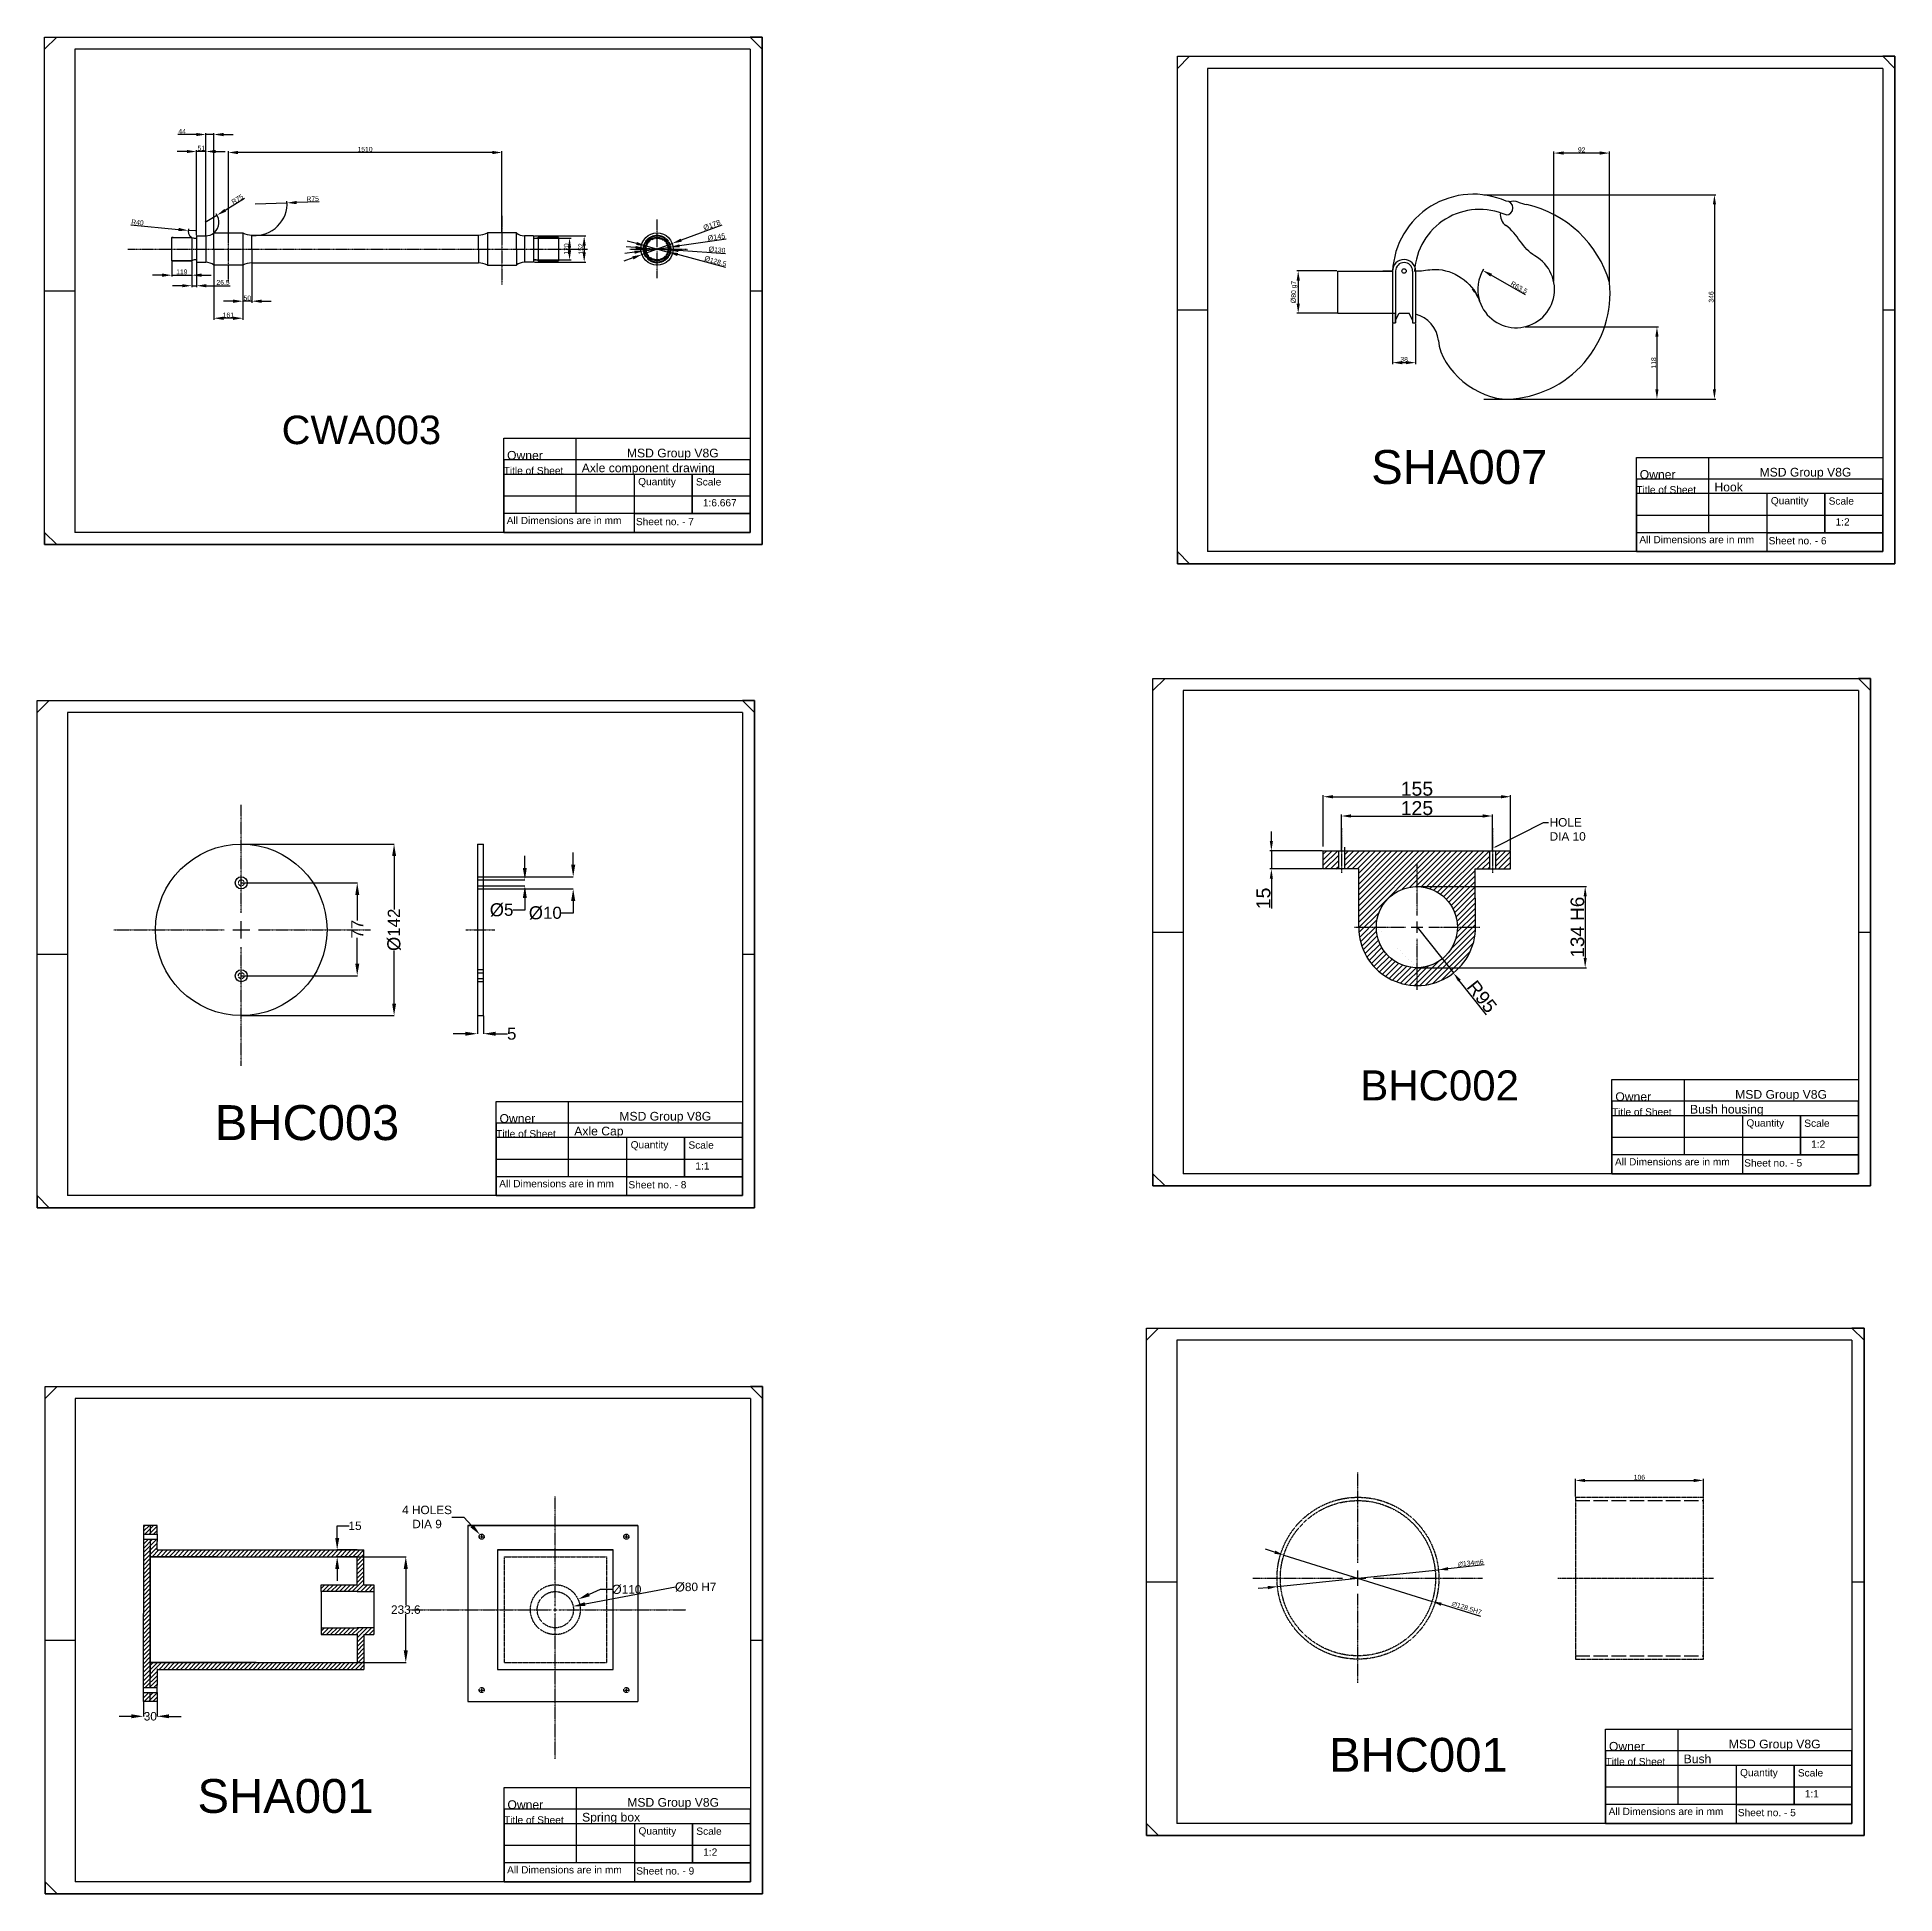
# Model space of a CAD drawing. Header units: inches. Extents: x 6036 to 12138, y -290 to 1789.
# Drawn here: x 6036 to 7574, y 249 to 1786 of the extents above; entities that cross this region are included whole.
import ezdxf
from ezdxf import colors
from ezdxf.entities.mleader import LeaderData, LeaderLine
from ezdxf.math import Vec2, Vec3

# ---------------------------------------------------------------- set-up
doc = ezdxf.new("R2010")
doc.units = ezdxf.units.IN
doc.header["$MEASUREMENT"] = 0
for name, pattern in [('ACAD_ISO02W100', [15, 12, -3]), ('AM_ISO02W050x2', [3.75, 3, -0.75]), ('CENTER2', [1.125, 0.75, -0.125, 0.125, -0.125]), ('HIDDEN', [0.375, 0.25, -0.125])]:
    doc.linetypes.add(name, pattern=pattern)
doc.layers.add('AM_5', color=3, linetype='Continuous', lineweight=15)
doc.styles.get("Standard").update_dxf_attribs({"font": 'arial.ttf'})
doc.dimstyles.new('AM_ANSI', dxfattribs={"dimtxt": 10, "dimasz": 10, "dimexe": 0.1, "dimexo": 0.05, "dimgap": 0.06, "dimtad": 0, "dimtoh": 1, "dimdec": 4, "dimzin": 7, "dimdsep": 46, "dimtxsty": 'Standard', "dimcen": 0, "dimclrd": 256, "dimclre": 256, "dimclrt": 256, "dimadec": 0, "dimazin": 2, "dimtp": 0.1, "dimtm": 0.1, "dimtfac": 0.71, "dimtdec": 4, "dimtofl": 0, "dimtmove": 0, "dimatfit": 3, "dimfxl": 1, "dimtolj": 1, "dimtzin": 7, "dimlwd": -1, "dimlwe": -1, "dimarcsym": 1})
doc.dimstyles.new('Annotative', dxfattribs={"dimscale": 0, "dimtxt": 7, "dimasz": 10, "dimexe": 0.18, "dimexo": 0.0625, "dimgap": 0.09, "dimtad": 0, "dimtih": 1, "dimtoh": 1, "dimdec": 4, "dimzin": 0, "dimdsep": 46, "dimtxsty": 'Standard', "dimcen": 0.09, "dimadec": 0, "dimazin": 0, "dimtfac": 1, "dimtdec": 4, "dimtofl": 0, "dimtmove": 0, "dimatfit": 3, "dimfxl": 1, "dimtolj": 1, "dimtzin": 0, "dimarcsym": 0})
doc.dimstyles.new('ISO-25', dxfattribs={"dimtxt": 4, "dimasz": 8, "dimexe": 1.25, "dimexo": 0.625, "dimtad": 1, "dimtxsty": 'Standard', "dimcen": 2.5, "dimadec": 0, "dimazin": 0, "dimtfac": 1, "dimtmove": 0, "dimatfit": 3, "dimfxl": 1, "dimarcsym": 0})
doc.dimstyles.new('ISO-25$0', dxfattribs={"dimtxt": 4, "dimasz": 8, "dimexe": 1.25, "dimexo": 0.625, "dimtad": 1, "dimtxsty": 'Standard', "dimcen": 2.5, "dimadec": 0, "dimazin": 0, "dimtfac": 1, "dimtmove": 0, "dimatfit": 3, "dimfxl": 1, "dimarcsym": 0})
doc.dimstyles.new('ISO-25$3', dxfattribs={"dimtxt": 4, "dimasz": 8, "dimexe": 1.25, "dimexo": 0.625, "dimtad": 1, "dimtxsty": 'Standard', "dimcen": 2.5, "dimadec": 0, "dimazin": 0, "dimtfac": 1, "dimtmove": 0, "dimatfit": 3, "dimfxl": 1, "dimarcsym": 0})
doc.dimstyles.new('ISO-25$4', dxfattribs={"dimtxt": 4, "dimasz": 8, "dimexe": 1.25, "dimexo": 0.625, "dimtad": 1, "dimtxsty": 'Standard', "dimcen": 2.5, "dimadec": 0, "dimazin": 0, "dimtfac": 1, "dimtmove": 0, "dimatfit": 3, "dimfxl": 1, "dimarcsym": 0})
pattern_1 = [(45, (5485.6663, 168.6912), (-2.245064, 2.245064), [])]

msp = doc.modelspace()

# ---------------------------------------------------------------- texts
for s, height, p in [('CWA003', 23.61215, (6238.16192, 1449.54618)), ('SHA007', 28.030646, (7140.14998, 1416.60912)), ('BHC002', 24.881417, (7131.09789, 906.25001)), ('BHC003', 28.916407, (6182.76839, 873.44)), ('BHC001', 28.030646, (7105.22552, 350.52579)), ('SHA001', 28.030646, (6168.45647, 316.45099))]:
    msp.add_text(s, height=height).set_placement(p)
at = {"attachment_point": 1}
for s, width, heights, insert, char_height in [('MSD Group V8G', 112.7393063, [0], (6523.94042, 1445.78643), 7.2), ('Title of Sheet', 54.7590919, [0], (6421.94042, 1430.66937), 6), (' Owner', 50.617645, [0], (6421.94042, 1443.91521), 7.2), ('Axle component drawing', 138.9083223, [0], (6486.57351, 1433.5114), 7.2), ('Quantity', 40.2640362, [0], (6533.2798, 1421.55728), 6), ('Scale', 41.4144354, [0], (6581.13649, 1421.32739), 6), ('Title of Sheet', 54.7590919, [0], (7359.65641, 1414.80844), 6), (' Owner', 50.617645, [0], (7359.65641, 1428.05428), 7.2), ('\\pxt8;Hook', 138.9083223, [0], (7424.2895, 1417.65047), 7.2), ('MSD Group V8G', 112.7393063, [0], (7461.65641, 1429.92549), 7.2), ('\\pxi-3,l4,t4;1:6.667', 40.9471289, [0], (6580.87643, 1404.03746), 6), ('Quantity', 40.2640362, [0], (7470.99579, 1405.69635), 6), ('Scale', 41.4144354, [0], (7518.85247, 1405.46646), 6), ('All Dimensions are in mm', 115.8458807, [0], (6424.45186, 1389.37311), 6), ('Sheet no. - 7', 87.2004007, [2.1729], (6531.43916, 1388.45356), 6), ('\\pxi-3,l4,t4;1:2', 40.9471289, [0], (7518.59242, 1388.17653), 6), ('All Dimensions are in mm', 115.8458807, [0], (7362.16785, 1373.51217), 6), ('Sheet no. - 6', 87.2004007, [2.1729], (7469.15514, 1372.59263), 6), (' Owner', 50.617645, [0], (7339.46137, 912.99289), 7.2), ('MSD Group V8G', 112.7393063, [0], (7441.46137, 914.8641), 7.2), (' Owner', 50.617645, [0], (6415.72778, 894.91099), 7.2), ('MSD Group V8G', 112.7393063, [0], (6517.72778, 896.7822), 7.2), ('Title of Sheet', 54.7590919, [0], (7339.46137, 899.74705), 6), ('\\pxt8;Bush housing', 138.9083223, [0], (7404.09446, 902.58907), 7.2), ('Title of Sheet', 54.7590919, [0], (6415.72778, 881.66515), 6), ('Axle Cap', 138.9083223, [0], (6480.36087, 884.50717), 7.2), ('Quantity', 40.2640362, [0], (7450.80074, 890.63495), 6), ('Scale', 41.4144354, [0], (7498.65743, 890.40506), 6), ('Quantity', 40.2640362, [0], (6527.06716, 872.55305), 6), ('Scale', 41.4144354, [0], (6574.92384, 872.32317), 6), ('\\pxi-3,l4,t4;1:2', 40.9471289, [0], (7498.39737, 873.11514), 6), ('\\pxi-3,l4,t4;1:1', 40.9471289, [0], (6574.66379, 855.03324), 6), ('All Dimensions are in mm', 115.8458807, [0], (7341.9728, 858.45078), 6), ('Sheet no. - 5', 87.2004007, [2.1729], (7448.9601, 857.53123), 6), ('All Dimensions are in mm', 115.8458807, [0], (6418.23921, 840.36888), 6), ('Sheet no. - 8', 87.2004007, [2.1729], (6525.22651, 839.44933), 6), (' Owner', 50.617645, [0], (7334.17139, 375.20327), 7.2), ('MSD Group V8G', 112.7393063, [0], (7436.17139, 377.07448), 7.2), ('Title of Sheet', 54.7590919, [0], (7334.17139, 361.95743), 6), ('\\pxt8;Bush ', 138.9083223, [0], (7398.80448, 364.79946), 7.2), ('Quantity', 40.2640362, [0], (7445.51076, 352.84534), 6), ('Scale', 41.4144354, [0], (7493.36745, 352.61545), 6), (' Owner', 50.617645, [0], (6422.24411, 326.90286), 7.2), ('MSD Group V8G', 112.7393063, [0], (6524.24411, 328.77407), 7.2), ('\\pxi-3,l4,t4;1:1', 40.9471289, [0], (7493.10739, 335.32552), 6), ('Title of Sheet', 54.7590919, [0], (6422.24411, 313.65702), 6), ('Spring box', 138.9083223, [0], (6486.8772, 316.49904), 7.2), ('All Dimensions are in mm', 115.8458807, [0], (7336.68282, 320.66116), 6), ('Sheet no. - 5', 87.2004007, [2.1729], (7443.67012, 319.74162), 6), ('Quantity', 40.2640362, [0], (6533.58348, 304.54492), 6), ('Scale', 41.4144354, [0], (6581.44017, 304.31503), 6), ('\\pxi-3,l4,t4;1:2', 40.9471289, [0], (6581.18011, 287.02511), 6), ('All Dimensions are in mm', 115.8458807, [0], (6424.75554, 272.36075), 6), ('Sheet no. - 9', 87.2004007, [2.1729], (6531.74284, 271.4412), 6)]:
    msp.add_mtext_dynamic_manual_height_columns(s, width=width, gutter_width=15, heights=heights, dxfattribs=dict(at, insert=insert, char_height=char_height))

# ---------------------------------------------------------------- blocks, each defined once
blk = doc.blocks.new('*U31')
at = {"color": 0, "linetype": 'CENTER2', "transparency": 16777216}
for p, q in [((0, 3), (0, 93.8)), ((-121.1, 0), (-3, 0)), ((3, 0), (108, 0)), ((0, -123.6), (0, -3))]:
    blk.add_line(p, q, dxfattribs=at)
at = {"color": 0, "linetype": 'Continuous', "transparency": 16777216}
for p, q in [((-1.5, 0), (1.5, 0)), ((0, -1.5), (0, 1.5))]:
    blk.add_line(p, q, dxfattribs=at)
blk = doc.blocks.new('*U32')
at = {"color": 0, "linetype": 'CENTER2', "transparency": 16777216}
for p, q in [((-2.2036, 0), (-0.41672, 0)), ((0, 0.41672), (0, 2.2036)), ((0.41672, 0), (2.2036, 0)), ((0, -2.2036), (0, -0.41672))]:
    blk.add_line(p, q, dxfattribs=at)
at = {"color": 0, "linetype": 'Continuous', "transparency": 16777216}
for p, q in [((-0.20836, 0), (0.20836, 0)), ((0, -0.20836), (0, 0.20836))]:
    blk.add_line(p, q, dxfattribs=at)
blk = doc.blocks.new('*U33')
at = {"color": 0, "linetype": 'CENTER2', "transparency": 16777216}
for p, q in [((-2.2036, 0), (-0.41672, 0)), ((0, 0.41672), (0, 2.2036)), ((0.41672, 0), (2.2036, 0)), ((0, -2.2036), (0, -0.41672))]:
    blk.add_line(p, q, dxfattribs=at)
at = {"color": 0, "linetype": 'Continuous', "transparency": 16777216}
for p, q in [((-0.20836, 0), (0.20836, 0)), ((0, -0.20836), (0, 0.20836))]:
    blk.add_line(p, q, dxfattribs=at)
blk = doc.blocks.new('*U34')
at = {"color": 0, "linetype": 'CENTER2', "transparency": 16777216}
for p, q in [((-2.2036, 0), (-0.41672, 0)), ((0, 0.41672), (0, 2.2036)), ((0.41672, 0), (2.2036, 0)), ((0, -2.2036), (0, -0.41672))]:
    blk.add_line(p, q, dxfattribs=at)
at = {"color": 0, "linetype": 'Continuous', "transparency": 16777216}
for p, q in [((-0.20836, 0), (0.20836, 0)), ((0, -0.20836), (0, 0.20836))]:
    blk.add_line(p, q, dxfattribs=at)
blk = doc.blocks.new('*U35')
at = {"color": 0, "linetype": 'CENTER2', "transparency": 16777216}
for p, q in [((-2.2036, 0), (-0.41672, 0)), ((0, 0.41672), (0, 2.2036)), ((0.41672, 0), (2.2036, 0)), ((0, -2.2036), (0, -0.41672))]:
    blk.add_line(p, q, dxfattribs=at)
at = {"color": 0, "linetype": 'Continuous', "transparency": 16777216}
for p, q in [((-0.20836, 0), (0.20836, 0)), ((0, -0.20836), (0, 0.20836))]:
    blk.add_line(p, q, dxfattribs=at)
blk = doc.blocks.new('*U50')
at = {"color": 0, "linetype": 'CENTER2', "transparency": 16777216}
for p, q in [((0, 12.85), (0, 87.62)), ((-87, 0), (-12.85, 0)), ((12.85, 0), (103, 0)), ((0, -86.5), (0, -12.85))]:
    blk.add_line(p, q, dxfattribs=at)
at = {"color": 0, "linetype": 'Continuous', "transparency": 16777216}
for p, q in [((-6.425, 0), (6.425, 0)), ((0, -6.425), (0, 6.425))]:
    blk.add_line(p, q, dxfattribs=at)
blk = doc.blocks.new('*D51')
at = {"color": 0, "lineweight": -2, "transparency": 16777216}
for p, q in [((7060.2, 532.3), (7052.6, 534.7)), ((7067.8, 529.9), (7190.5, 491.6)), ((7230.8, 479), (7198.1, 489.2))]:
    blk.add_line(p, q, dxfattribs=at)
at = {"color": 0, "transparency": 16777216}
for points in [[(7060.6, 533.6), (7059.8, 531), (7067.8, 529.9)], [(7198.5, 490.5), (7197.7, 487.9), (7190.5, 491.6)]]:
    blk.add_solid(points, dxfattribs=at)
at = {"layer": 'Defpoints', "color": 0, "transparency": 16777216}
for p in [(7067.8, 529.9), (7190.5, 491.6)]:
    blk.add_point(p, dxfattribs=at)
at = {"color": 0, "transparency": 16777216, "insert": (7219.2, 485.8), "char_height": 4, "width": 11.175, "attachment_point": 5, "rotation": 342.6369}
blk.add_mtext('∅128,5H7', dxfattribs=at)
blk = doc.blocks.new('*D52')
at = {"color": 0, "lineweight": -2, "transparency": 16777216}
for p, q in [((7062.5, 503.8), (7195.8, 517.7)), ((7233.8, 521.7), (7203.8, 518.6)), ((7054.6, 502.9), (7046.6, 502.1))]:
    blk.add_line(p, q, dxfattribs=at)
at = {"color": 0, "transparency": 16777216}
for points in [[(7203.6, 519.9), (7203.9, 517.2), (7195.8, 517.7)], [(7054.4, 504.3), (7054.7, 501.6), (7062.5, 503.8)]]:
    blk.add_solid(points, dxfattribs=at)
at = {"layer": 'Defpoints', "color": 0, "transparency": 16777216}
for p in [(7195.8, 517.7), (7062.5, 503.8)]:
    blk.add_point(p, dxfattribs=at)
at = {"color": 0, "transparency": 16777216, "insert": (7222.5, 523.3), "char_height": 4, "width": 8.233, "attachment_point": 5, "rotation": 5.9764}
blk.add_mtext('∅134m6', dxfattribs=at)
blk = doc.blocks.new('*D53')
at = {"color": 0, "lineweight": -2, "transparency": 16777216}
for p, q in [((7309.2, 578.4), (7309.2, 592.9)), ((7317.2, 591.7), (7407.2, 591.7)), ((7415.2, 578.4), (7415.2, 592.9))]:
    blk.add_line(p, q, dxfattribs=at)
at = {"color": 0, "transparency": 16777216}
for points in [[(7317.2, 593), (7317.2, 590.3), (7309.2, 591.7)], [(7407.2, 593), (7407.2, 590.3), (7415.2, 591.7)]]:
    blk.add_solid(points, dxfattribs=at)
at = {"layer": 'Defpoints', "color": 0, "transparency": 16777216}
for p in [(7415.2, 591.7), (7309.2, 577.8), (7415.2, 577.8)]:
    blk.add_point(p, dxfattribs=at)
at = {"color": 0, "transparency": 16777216, "insert": (7362.2, 594.3), "char_height": 4, "attachment_point": 5}
blk.add_mtext('106', dxfattribs=at)
blk = doc.blocks.new('*D77')
at = {"color": 0, "lineweight": -2, "transparency": 16777216}
for p, q in [((6284.1, 544.1), (6284.1, 554.1)), ((6284.1, 554.1), (6294.1, 554.1)), ((6300.6, 534.1), (6283.9, 534.1)), ((6300.6, 528.5), (6283.9, 528.5)), ((6284.1, 518.5), (6284.1, 508.5))]:
    blk.add_line(p, q, dxfattribs=at)
at = {"color": 0, "transparency": 16777216}
for points in [[(6282.5, 544.1), (6285.8, 544.1), (6284.1, 534.1)], [(6282.5, 518.5), (6285.8, 518.5), (6284.1, 528.5)]]:
    blk.add_solid(points, dxfattribs=at)
at = {"layer": 'Defpoints', "color": 0, "transparency": 16777216}
for p in [(6284.1, 534.1), (6300.6, 534.1), (6300.6, 528.5)]:
    blk.add_point(p, dxfattribs=at)
at = {"color": 0, "transparency": 16777216, "insert": (6298.9, 554.1), "char_height": 7, "attachment_point": 5}
blk.add_mtext('\\A1;15', dxfattribs=at)
blk = doc.blocks.new('*D78')
at = {"color": 0, "lineweight": -2, "transparency": 16777216}
for p, q in [((6564.1, 503.4), (6489.3, 489.3)), ((6464.6, 484.7), (6464.8, 484.7)), ((6464.7, 484.6), (6464.7, 484.8))]:
    blk.add_line(p, q, dxfattribs=at)
at = {"color": 0, "transparency": 16777216}
blk.add_solid([(6489, 490.9), (6489.6, 487.7), (6479.5, 487.5)], dxfattribs=at)
at = {"layer": 'Defpoints', "color": 0, "transparency": 16777216}
for p in [(6450, 481.9), (6479.5, 487.5)]:
    blk.add_point(p, dxfattribs=at)
at = {"color": 0, "transparency": 16777216, "insert": (6580.9, 503.4), "char_height": 7, "attachment_point": 5}
blk.add_mtext('\\A1;{\\H1.08333x;Ø}80 H7', dxfattribs=at)
blk = doc.blocks.new('*D79')
at = {"color": 0, "lineweight": -2, "transparency": 16777216}
for p, q in [((6501.7, 501.4), (6492.6, 497.3)), ((6511.7, 501.4), (6501.7, 501.4)), ((6464.6, 484.7), (6464.8, 484.7)), ((6464.7, 484.6), (6464.7, 484.8))]:
    blk.add_line(p, q, dxfattribs=at)
at = {"color": 0, "transparency": 16777216}
blk.add_solid([(6491.9, 498.8), (6493.3, 495.8), (6483.5, 493.2)], dxfattribs=at)
at = {"layer": 'Defpoints', "color": 0, "transparency": 16777216}
for p in [(6483.5, 493.2), (6445.9, 476.2)]:
    blk.add_point(p, dxfattribs=at)
at = {"color": 0, "transparency": 16777216, "insert": (6523.7, 501.4), "char_height": 7, "attachment_point": 5}
blk.add_mtext('\\A1;{\\H1.08333x;Ø}110', dxfattribs=at)
blk = doc.blocks.new('*D80')
at = {"color": 0, "lineweight": -2, "transparency": 16777216}
for p, q in [((6378.9, 561.4), (6388.9, 561.4)), ((6388.9, 561.4), (6395.6, 554)), ((6403.7, 545.1), (6403.9, 545.1)), ((6403.8, 545), (6403.8, 545.2))]:
    blk.add_line(p, q, dxfattribs=at)
at = {"color": 0, "transparency": 16777216}
blk.add_solid([(6396.9, 555.2), (6394.4, 552.9), (6402.4, 546.7)], dxfattribs=at)
at = {"layer": 'Defpoints', "color": 0, "transparency": 16777216}
for p in [(6402.4, 546.7), (6405.2, 543.6)]:
    blk.add_point(p, dxfattribs=at)
at = {"color": 0, "transparency": 16777216, "insert": (6358.5, 561.4), "char_height": 7, "attachment_point": 5}
blk.add_mtext('\\A1;4 HOLES\\PDIA 9', dxfattribs=at)
blk = doc.blocks.new('*D81')
at = {"color": 0, "lineweight": -2, "transparency": 16777216}
for p, q in [((6300.7, 528.5), (6341.1, 528.5)), ((6340.9, 518.5), (6340.9, 488.4)), ((6340.9, 450.9), (6340.9, 481)), ((6300.7, 440.9), (6341.1, 440.9))]:
    blk.add_line(p, q, dxfattribs=at)
at = {"color": 0, "transparency": 16777216}
for points in [[(6339.2, 518.5), (6342.6, 518.5), (6340.9, 528.5)], [(6339.2, 450.9), (6342.6, 450.9), (6340.9, 440.9)]]:
    blk.add_solid(points, dxfattribs=at)
at = {"layer": 'Defpoints', "color": 0, "transparency": 16777216}
for p in [(6300.6, 528.5), (6300.6, 440.9), (6340.9, 440.9)]:
    blk.add_point(p, dxfattribs=at)
at = {"color": 0, "transparency": 16777216, "insert": (6340.9, 484.7), "char_height": 7, "attachment_point": 5}
blk.add_mtext('\\A1;233.6', dxfattribs=at)
blk = doc.blocks.new('*D82')
at = {"color": 0, "lineweight": -2, "transparency": 16777216}
for p, q in [((6123.7, 408.7), (6123.7, 396.3)), ((6135, 408.7), (6135, 396.3)), ((6113.7, 396.4), (6103.7, 396.4)), ((6145, 396.4), (6155, 396.4))]:
    blk.add_line(p, q, dxfattribs=at)
at = {"color": 0, "transparency": 16777216}
for points in [[(6113.7, 398.1), (6113.7, 394.8), (6123.7, 396.4)], [(6145, 398.1), (6145, 394.8), (6135, 396.4)]]:
    blk.add_solid(points, dxfattribs=at)
at = {"layer": 'Defpoints', "color": 0, "transparency": 16777216}
for p in [(6123.7, 408.8), (6135, 408.8), (6123.7, 396.4)]:
    blk.add_point(p, dxfattribs=at)
at = {"color": 0, "transparency": 16777216, "insert": (6129.4, 396.4), "char_height": 7, "attachment_point": 5}
blk.add_mtext('\\A1;30', dxfattribs=at)
blk = doc.blocks.new('*U24')
at = {"color": 0, "linetype": 'CENTER2', "transparency": 16777216}
for p, q in [((0, 14.2), (0, 103.5)), ((-105.62, 0), (-14.2, 0)), ((14.2, 0), (107, 0)), ((0, -112.5), (0, -14.2))]:
    blk.add_line(p, q, dxfattribs=at)
at = {"color": 0, "linetype": 'Continuous', "transparency": 16777216}
for p, q in [((-7.1, 0), (7.1, 0)), ((0, -7.1), (0, 7.1))]:
    blk.add_line(p, q, dxfattribs=at)
blk = doc.blocks.new('*U25')
at = {"color": 0, "linetype": 'CENTER2', "transparency": 16777216}
blk.add_line((-12, 0), (12, 0), dxfattribs=at)
blk = doc.blocks.new('*D26')
at = {"linetype": 'ByBlock', "transparency": 16777216}
for p, q in [((6204.8, 1118.5), (6331.3, 1118.5)), ((6331.2, 1108.5), (6331.2, 1064.4)), ((6331.2, 986.5), (6331.2, 1030.5)), ((6204.8, 976.5), (6331.3, 976.5))]:
    blk.add_line(p, q, dxfattribs=at)
at = {"transparency": 16777216}
for points in [[(6329.6, 1108.5), (6332.9, 1108.5), (6331.2, 1118.5)], [(6329.6, 986.5), (6332.9, 986.5), (6331.2, 976.5)]]:
    blk.add_solid(points, dxfattribs=at)
at = {"layer": 'Defpoints', "color": 0, "transparency": 16777216}
for p in [(6204.7, 1118.5), (6204.7, 976.5), (6331.2, 976.5)]:
    blk.add_point(p, dxfattribs=at)
at = {"transparency": 16777216, "insert": (6331.2, 1047.5), "char_height": 10, "attachment_point": 5, "rotation": 90}
blk.add_mtext('\\A1;{\\H1.08333x;\\C3;Ø\\H0.92308x;142}', dxfattribs=at)
blk = doc.blocks.new('*D27')
at = {"linetype": 'ByBlock', "transparency": 16777216}
for p, q in [((6204.8, 1086.4), (6300.8, 1086.4)), ((6300.7, 1076.4), (6300.7, 1055.2)), ((6300.7, 1019.5), (6300.7, 1040.8)), ((6204.8, 1009.5), (6300.8, 1009.5))]:
    blk.add_line(p, q, dxfattribs=at)
at = {"transparency": 16777216}
for points in [[(6299.1, 1076.4), (6302.4, 1076.4), (6300.7, 1086.4)], [(6299.1, 1019.5), (6302.4, 1019.5), (6300.7, 1009.5)]]:
    blk.add_solid(points, dxfattribs=at)
at = {"layer": 'Defpoints', "color": 0, "transparency": 16777216}
for p in [(6204.7, 1086.4), (6204.7, 1009.5), (6300.7, 1009.5)]:
    blk.add_point(p, dxfattribs=at)
at = {"transparency": 16777216, "insert": (6300.7, 1048), "char_height": 10, "attachment_point": 5, "rotation": 90}
blk.add_mtext('\\A1;{\\C3;77}', dxfattribs=at)
blk = doc.blocks.new('*D28')
at = {"linetype": 'ByBlock', "transparency": 16777216}
for p, q in [((6400.2, 976.4), (6400.2, 961.4)), ((6405.2, 976.4), (6405.2, 961.4)), ((6390.2, 961.5), (6380.2, 961.5)), ((6415.2, 961.5), (6425.2, 961.5))]:
    blk.add_line(p, q, dxfattribs=at)
at = {"transparency": 16777216}
for points in [[(6390.2, 963.1), (6390.2, 959.8), (6400.2, 961.5)], [(6415.2, 963.1), (6415.2, 959.8), (6405.2, 961.5)]]:
    blk.add_solid(points, dxfattribs=at)
at = {"layer": 'Defpoints', "color": 0, "transparency": 16777216}
for p in [(6400.2, 976.5), (6405.2, 976.5), (6405.2, 961.5)]:
    blk.add_point(p, dxfattribs=at)
at = {"transparency": 16777216, "insert": (6428.6, 961.5), "char_height": 10, "attachment_point": 5}
blk.add_mtext('\\A1;{\\C3;5}', dxfattribs=at)
blk = doc.blocks.new('*D29')
at = {"linetype": 'ByBlock', "transparency": 16777216}
for p, q in [((6439.5, 1098.8), (6439.5, 1108.8)), ((6405.3, 1088.8), (6439.6, 1088.8)), ((6405.3, 1083.9), (6439.6, 1083.9)), ((6439.5, 1063.9), (6429.5, 1063.9)), ((6439.5, 1073.9), (6439.5, 1063.9))]:
    blk.add_line(p, q, dxfattribs=at)
at = {"transparency": 16777216}
for points in [[(6437.8, 1098.8), (6441.1, 1098.8), (6439.5, 1088.8)], [(6437.8, 1073.9), (6441.1, 1073.9), (6439.5, 1083.9)]]:
    blk.add_solid(points, dxfattribs=at)
at = {"layer": 'Defpoints', "color": 0, "transparency": 16777216}
for p in [(6405.2, 1088.8), (6405.2, 1083.9), (6439.5, 1083.9)]:
    blk.add_point(p, dxfattribs=at)
at = {"transparency": 16777216, "insert": (6420.2, 1063.9), "char_height": 10, "attachment_point": 5}
blk.add_mtext('\\A1;{\\H1.08333x;\\C3;Ø\\H0.92308x;5}', dxfattribs=at)
blk = doc.blocks.new('*D30')
at = {"linetype": 'ByBlock', "transparency": 16777216}
for p, q in [((6479.5, 1101.4), (6479.5, 1111.4)), ((6400.3, 1091.4), (6479.6, 1091.4)), ((6400.3, 1081.4), (6479.6, 1081.4)), ((6479.5, 1061.4), (6469.5, 1061.4)), ((6479.5, 1071.4), (6479.5, 1061.4))]:
    blk.add_line(p, q, dxfattribs=at)
at = {"transparency": 16777216}
for points in [[(6477.8, 1101.4), (6481.2, 1101.4), (6479.5, 1091.4)], [(6477.8, 1071.4), (6481.2, 1071.4), (6479.5, 1081.4)]]:
    blk.add_solid(points, dxfattribs=at)
at = {"layer": 'Defpoints', "color": 0, "transparency": 16777216}
for p in [(6400.2, 1091.4), (6400.2, 1081.4), (6479.5, 1081.4)]:
    blk.add_point(p, dxfattribs=at)
at = {"transparency": 16777216, "insert": (6456.4, 1061.4), "char_height": 10, "attachment_point": 5}
blk.add_mtext('\\A1;{\\H1.08333x;\\C3;Ø\\H0.92308x;10}', dxfattribs=at)
blk = doc.blocks.new('*U42')
at = {"color": 0, "linetype": 'CENTER2', "transparency": 16777216}
blk.add_line((0, 18.5575), (0, -18.5575), dxfattribs=at)
blk = doc.blocks.new('*U43')
at = {"color": 0, "linetype": 'CENTER2', "transparency": 16777216}
blk.add_line((0, 18.5575), (0, -18.5575), dxfattribs=at)
blk = doc.blocks.new('*D45')
at = {"color": 0, "lineweight": -2, "transparency": 16777216}
for p, q in [((7178.8, 1083.3), (7318.5, 1083.3)), ((7317.3, 1075.3), (7317.3, 1024.1)), ((7178.8, 1016.1), (7318.5, 1016.1))]:
    blk.add_line(p, q, dxfattribs=at)
at = {"color": 0, "transparency": 16777216}
for points in [[(7316, 1075.3), (7318.6, 1075.3), (7317.3, 1083.3)], [(7316, 1024.1), (7318.6, 1024.1), (7317.3, 1016.1)]]:
    blk.add_solid(points, dxfattribs=at)
at = {"layer": 'Defpoints', "color": 0, "transparency": 16777216}
for p in [(7178.1, 1083.3), (7178.1, 1016.1), (7317.3, 1016.1)]:
    blk.add_point(p, dxfattribs=at)
at = {"color": 0, "transparency": 16777216, "insert": (7310.9, 1049.7), "char_height": 4, "attachment_point": 5, "rotation": 90}
blk.add_mtext('{\\H2.8x;134 H6}', dxfattribs=at)
blk = doc.blocks.new('*U44')
at = {"color": 0, "linetype": 'CENTER2', "transparency": 16777216}
for p, q in [((0, 9.7), (0, 51.9)), ((-51.9, 0), (-9.7, 0)), ((9.7, 0), (51.9, 0)), ((0, -51.9), (0, -9.7))]:
    blk.add_line(p, q, dxfattribs=at)
at = {"color": 0, "linetype": 'Continuous', "transparency": 16777216}
for p, q in [((-4.8, 0), (4.8, 0)), ((0, -4.8), (0, 4.8))]:
    blk.add_line(p, q, dxfattribs=at)
blk = doc.blocks.new('*D46')
at = {"color": 0, "lineweight": -2, "transparency": 16777216}
for p, q in [((7178.1, 1049.7), (7208.2, 1011.8)), ((7235.5, 977.2), (7213.1, 1005.5))]:
    blk.add_line(p, q, dxfattribs=at)
at = {"color": 0, "transparency": 16777216}
blk.add_solid([(7214.2, 1006.3), (7212.1, 1004.7), (7208.2, 1011.8)], dxfattribs=at)
at = {"layer": 'Defpoints', "color": 0, "transparency": 16777216}
for p in [(7178.1, 1049.7), (7208.2, 1011.8)]:
    blk.add_point(p, dxfattribs=at)
at = {"color": 0, "transparency": 16777216, "insert": (7231.8, 992.2), "char_height": 4, "attachment_point": 5, "rotation": 308.3696}
blk.add_mtext('{\\H2.8x;R95}', dxfattribs=at)
blk = doc.blocks.new('*D47')
at = {"color": 0, "lineweight": -2, "transparency": 16777216}
for p, q in [((7057.5, 1120.9), (7057.5, 1128.9)), ((7099.9, 1112.9), (7056.2, 1112.9)), ((7057.5, 1112.9), (7057.5, 1097.9)), ((7099.9, 1097.9), (7056.2, 1097.9)), ((7057.5, 1089.9), (7057.5, 1065.2))]:
    blk.add_line(p, q, dxfattribs=at)
at = {"color": 0, "transparency": 16777216}
for points in [[(7056.2, 1120.9), (7058.8, 1120.9), (7057.5, 1112.9)], [(7056.2, 1089.9), (7058.8, 1089.9), (7057.5, 1097.9)]]:
    blk.add_solid(points, dxfattribs=at)
at = {"layer": 'Defpoints', "color": 0, "transparency": 16777216}
for p in [(7100.5, 1112.9), (7057.5, 1097.9), (7100.5, 1097.9)]:
    blk.add_point(p, dxfattribs=at)
at = {"color": 0, "transparency": 16777216, "insert": (7051, 1073.5), "char_height": 4, "attachment_point": 5, "rotation": 90}
blk.add_mtext('{\\H2.88x;15}', dxfattribs=at)
blk = doc.blocks.new('*D48')
at = {"color": 0, "lineweight": -2, "transparency": 16777216}
for p, q in [((7115.5, 1113.5), (7115.5, 1143)), ((7123.5, 1141.7), (7232.5, 1141.7)), ((7240.5, 1113.5), (7240.5, 1143))]:
    blk.add_line(p, q, dxfattribs=at)
at = {"color": 0, "transparency": 16777216}
for points in [[(7123.5, 1143.1), (7123.5, 1140.4), (7115.5, 1141.7)], [(7232.5, 1143.1), (7232.5, 1140.4), (7240.5, 1141.7)]]:
    blk.add_solid(points, dxfattribs=at)
at = {"layer": 'Defpoints', "color": 0, "transparency": 16777216}
for p in [(7240.5, 1141.7), (7115.5, 1112.9), (7240.5, 1112.9)]:
    blk.add_point(p, dxfattribs=at)
at = {"color": 0, "transparency": 16777216, "insert": (7178, 1148.2), "char_height": 4, "attachment_point": 5}
blk.add_mtext('{\\H2.88x;125}', dxfattribs=at)
blk = doc.blocks.new('*D49')
at = {"color": 0, "lineweight": -2, "transparency": 16777216}
for p, q in [((7100.5, 1116.5), (7100.5, 1158.9)), ((7108.5, 1157.7), (7247.5, 1157.7)), ((7255.5, 1113.5), (7255.5, 1158.9))]:
    blk.add_line(p, q, dxfattribs=at)
at = {"color": 0, "transparency": 16777216}
for points in [[(7108.5, 1159), (7108.5, 1156.3), (7100.5, 1157.7)], [(7247.5, 1159), (7247.5, 1156.3), (7255.5, 1157.7)]]:
    blk.add_solid(points, dxfattribs=at)
at = {"layer": 'Defpoints', "color": 0, "transparency": 16777216}
for p in [(7255.5, 1157.7), (7100.5, 1115.9), (7255.5, 1112.9)]:
    blk.add_point(p, dxfattribs=at)
at = {"color": 0, "transparency": 16777216, "insert": (7178, 1164.2), "char_height": 4, "attachment_point": 5}
blk.add_mtext('{\\H2.88x;155}', dxfattribs=at)
blk = doc.blocks.new('*U5')
at = {"color": 0, "linetype": 'CENTER2', "transparency": 16777216}
blk.add_line((-196.41, 0), (184.21, 0), dxfattribs=at)
blk = doc.blocks.new('*U6')
at = {"color": 0, "linetype": 'CENTER2', "transparency": 16777216}
blk.add_line((0, 21.0625), (0, -30.5575), dxfattribs=at)
blk = doc.blocks.new('*U7')
at = {"color": 0, "linetype": 'CENTER2', "transparency": 16777216}
blk.add_line((0, 24.2), (0, -33.1), dxfattribs=at)
blk = doc.blocks.new('*U4')
at = {"color": 0, "linetype": 'CENTER2', "transparency": 16777216}
for p, q in [((0, 1.8), (0, 24.4)), ((-22.62, 0), (-1.8, 0)), ((1.8, 0), (25.5, 0)), ((0, -24.1), (0, -1.8))]:
    blk.add_line(p, q, dxfattribs=at)
at = {"color": 0, "linetype": 'Continuous', "transparency": 16777216}
for p, q in [((-0.9, 0), (0.9, 0)), ((0, -0.9), (0, 0.9))]:
    blk.add_line(p, q, dxfattribs=at)
blk = doc.blocks.new('*D9')
at = {"layer": 'AM_5', "color": 0, "lineweight": -2, "transparency": 16777216}
for p, q in [((6113.2, 1631), (6152.8, 1627.3)), ((6166.7, 1626), (6160.7, 1626.5))]:
    blk.add_line(p, q, dxfattribs=at)
blk.add_arc((6166.7, 1626), 6, 162.7495, 235.521, dxfattribs=at)
at = {"layer": 'AM_5', "color": 0, "transparency": 16777216}
blk.add_solid([(6152.9, 1628.6), (6152.6, 1625.9), (6160.7, 1626.5)], dxfattribs=at)
at = {"layer": 'Defpoints', "color": 0, "transparency": 16777216}
for p in [(6160.7, 1626.5), (6166.7, 1626)]:
    blk.add_point(p, dxfattribs=at)
at = {"layer": 'AM_5', "color": 0, "transparency": 16777216, "insert": (6118.8, 1633.1), "char_height": 4, "attachment_point": 5, "rotation": 354.6861}
blk.add_mtext('R40', dxfattribs=at)
blk = doc.blocks.new('*D10')
at = {"layer": 'AM_5', "color": 0, "lineweight": -2, "transparency": 16777216}
for p, q in [((6207.5, 1652.9), (6191.4, 1643.1)), ((6174.9, 1633.2), (6184.6, 1639))]:
    blk.add_line(p, q, dxfattribs=at)
blk.add_arc((6174.9, 1633.2), 11.3, 311.9962, 37.4917, dxfattribs=at)
at = {"layer": 'AM_5', "color": 0, "transparency": 16777216}
blk.add_solid([(6190.7, 1644.3), (6192.1, 1642), (6184.6, 1639)], dxfattribs=at)
at = {"layer": 'Defpoints', "color": 0, "transparency": 16777216}
for p in [(6174.9, 1633.2), (6184.6, 1639)]:
    blk.add_point(p, dxfattribs=at)
at = {"layer": 'AM_5', "color": 0, "transparency": 16777216, "insert": (6201.5, 1652.3), "char_height": 4, "attachment_point": 5, "rotation": 31.1255}
blk.add_mtext('R75', dxfattribs=at)
blk = doc.blocks.new('*D8')
at = {"layer": 'AM_5', "color": 0, "lineweight": -2, "transparency": 16777216}
for p, q in [((6216.3, 1648.6), (6242.5, 1649.3)), ((6269.3, 1650.1), (6250.5, 1649.5))]:
    blk.add_line(p, q, dxfattribs=at)
blk.add_arc((6216.3, 1648.6), 26.3, 265.2782, 4.3733, dxfattribs=at)
at = {"layer": 'AM_5', "color": 0, "transparency": 16777216}
blk.add_solid([(6250.5, 1650.9), (6250.5, 1648.2), (6242.5, 1649.3)], dxfattribs=at)
at = {"layer": 'Defpoints', "color": 0, "transparency": 16777216}
for p in [(6216.3, 1648.6), (6242.5, 1649.3)]:
    blk.add_point(p, dxfattribs=at)
at = {"layer": 'AM_5', "color": 0, "transparency": 16777216, "insert": (6263.8, 1652.6), "char_height": 4, "attachment_point": 5, "rotation": 1.6449}
blk.add_mtext('R75', dxfattribs=at)
blk = doc.blocks.new('*D11')
at = {"layer": 'AM_5', "color": 0, "lineweight": -2, "transparency": 16777216}
for p, q in [((6602.6, 1630.8), (6569, 1618.4)), ((6536.4, 1606.5), (6561.5, 1615.7)), ((6528.9, 1603.7), (6521.4, 1600.9))]:
    blk.add_line(p, q, dxfattribs=at)
at = {"layer": 'AM_5', "color": 0, "transparency": 16777216}
for points in [[(6568.5, 1619.7), (6569.4, 1617.2), (6561.5, 1615.7)], [(6528.4, 1605), (6529.4, 1602.4), (6536.4, 1606.5)]]:
    blk.add_solid(points, dxfattribs=at)
at = {"layer": 'Defpoints', "color": 0, "transparency": 16777216}
for p in [(6561.5, 1615.7), (6536.4, 1606.5)]:
    blk.add_point(p, dxfattribs=at)
at = {"layer": 'AM_5', "color": 0, "transparency": 16777216, "insert": (6594.3, 1630.9), "char_height": 4, "width": 18.861, "attachment_point": 5, "rotation": 20.1766}
blk.add_mtext('{\\H1.08333x;Ø178}', dxfattribs=at)
blk = doc.blocks.new('*D12')
at = {"layer": 'AM_5', "color": 0, "lineweight": -2, "transparency": 16777216}
for p, q in [((6606.2, 1619.1), (6567.6, 1613.7)), ((6530.2, 1608.4), (6522.3, 1607.3)), ((6538.2, 1609.6), (6559.7, 1612.6))]:
    blk.add_line(p, q, dxfattribs=at)
at = {"layer": 'AM_5', "color": 0, "transparency": 16777216}
for points in [[(6567.4, 1615), (6567.8, 1612.4), (6559.7, 1612.6)], [(6530.1, 1609.8), (6530.4, 1607.1), (6538.2, 1609.6)]]:
    blk.add_solid(points, dxfattribs=at)
at = {"layer": 'Defpoints', "color": 0, "transparency": 16777216}
for p in [(6538.2, 1609.6), (6559.7, 1612.6)]:
    blk.add_point(p, dxfattribs=at)
at = {"layer": 'AM_5', "color": 0, "transparency": 16777216, "insert": (6598.1, 1621), "char_height": 4, "attachment_point": 5, "rotation": 7.9919}
blk.add_mtext('{\\H1.08333x;Ø145}', dxfattribs=at)
blk = doc.blocks.new('*D13')
at = {"layer": 'AM_5', "color": 0, "lineweight": -2, "transparency": 16777216}
for p, q in [((6531.2, 1612.3), (6523.3, 1612.9)), ((6539.2, 1611.7), (6558.7, 1610.4)), ((6605.6, 1607.1), (6566.6, 1609.8))]:
    blk.add_line(p, q, dxfattribs=at)
at = {"layer": 'AM_5', "color": 0, "transparency": 16777216}
for points in [[(6531.3, 1613.6), (6531.1, 1611), (6539.2, 1611.7)], [(6566.7, 1611.1), (6566.6, 1608.5), (6558.7, 1610.4)]]:
    blk.add_solid(points, dxfattribs=at)
at = {"layer": 'Defpoints', "color": 0, "transparency": 16777216}
for p in [(6539.2, 1611.7), (6558.7, 1610.4)]:
    blk.add_point(p, dxfattribs=at)
at = {"layer": 'AM_5', "color": 0, "transparency": 16777216, "insert": (6598.5, 1610.5), "char_height": 4, "attachment_point": 5, "rotation": 355.9778}
blk.add_mtext('{\\H1.08333x;Ø}130', dxfattribs=at)
blk = doc.blocks.new('*D14')
at = {"layer": 'AM_5', "color": 0, "lineweight": -2, "transparency": 16777216}
for p, q in [((6531.9, 1615.7), (6524.2, 1617.7)), ((6539.6, 1613.6), (6558.2, 1608.6)), ((6605.9, 1595.7), (6566, 1606.5))]:
    blk.add_line(p, q, dxfattribs=at)
at = {"layer": 'AM_5', "color": 0, "transparency": 16777216}
for points in [[(6532.3, 1616.9), (6531.6, 1614.4), (6539.6, 1613.6)], [(6566.3, 1607.8), (6565.6, 1605.2), (6558.2, 1608.6)]]:
    blk.add_solid(points, dxfattribs=at)
at = {"layer": 'Defpoints', "color": 0, "transparency": 16777216}
for p in [(6539.6, 1613.6), (6558.2, 1608.6)]:
    blk.add_point(p, dxfattribs=at)
at = {"layer": 'AM_5', "color": 0, "transparency": 16777216, "insert": (6597.3, 1601.1), "char_height": 4, "attachment_point": 5, "rotation": 344.9121}
blk.add_mtext('{\\H1.08333x;Ø}128.5', dxfattribs=at)
blk = doc.blocks.new('*D15')
at = {"layer": 'AM_5', "color": 0, "lineweight": -2, "transparency": 16777216}
for p, q in [((6447.4, 1620.1), (6477.7, 1620.1)), ((6447.4, 1602.1), (6477.7, 1602.1)), ((6476.5, 1612.1), (6476.5, 1610.1))]:
    blk.add_line(p, q, dxfattribs=at)
at = {"layer": 'AM_5', "color": 0, "transparency": 16777216}
for points in [[(6475.1, 1612.1), (6477.8, 1612.1), (6476.5, 1620.1)], [(6475.1, 1610.1), (6477.8, 1610.1), (6476.5, 1602.1)]]:
    blk.add_solid(points, dxfattribs=at)
at = {"layer": 'Defpoints', "color": 0, "transparency": 16777216}
for p in [(6446.7, 1620.1), (6446.7, 1602.1), (6476.5, 1602.1)]:
    blk.add_point(p, dxfattribs=at)
at = {"layer": 'AM_5', "color": 0, "transparency": 16777216, "insert": (6473.8, 1611.1), "char_height": 4, "attachment_point": 5, "rotation": 90}
blk.add_mtext('120', dxfattribs=at)
blk = doc.blocks.new('*D16')
at = {"layer": 'AM_5', "color": 0, "lineweight": -2, "transparency": 16777216}
for p, q in [((6447.4, 1621.9), (6489.9, 1621.9)), ((6447.4, 1600.2), (6489.9, 1600.2)), ((6488.6, 1613.9), (6488.6, 1608.2))]:
    blk.add_line(p, q, dxfattribs=at)
at = {"layer": 'AM_5', "color": 0, "transparency": 16777216}
for points in [[(6487.3, 1613.9), (6489.9, 1613.9), (6488.6, 1621.9)], [(6487.3, 1608.2), (6489.9, 1608.2), (6488.6, 1600.2)]]:
    blk.add_solid(points, dxfattribs=at)
at = {"layer": 'Defpoints', "color": 0, "transparency": 16777216}
for p in [(6446.7, 1621.9), (6446.7, 1600.2), (6488.6, 1600.2)]:
    blk.add_point(p, dxfattribs=at)
at = {"layer": 'AM_5', "color": 0, "transparency": 16777216, "insert": (6485.9, 1611.1), "char_height": 4, "attachment_point": 5, "rotation": 90}
blk.add_mtext('152', dxfattribs=at)
blk = doc.blocks.new('*D17')
at = {"layer": 'AM_5', "color": 0, "lineweight": -2, "transparency": 16777216}
for p, q in [((6194, 1625), (6194, 1692.2)), ((6420.5, 1625), (6420.5, 1692.2)), ((6412.5, 1691), (6202, 1691))]:
    blk.add_line(p, q, dxfattribs=at)
at = {"layer": 'AM_5', "color": 0, "transparency": 16777216}
for points in [[(6202, 1692.3), (6202, 1689.6), (6194, 1691)], [(6412.5, 1692.3), (6412.5, 1689.6), (6420.5, 1691)]]:
    blk.add_solid(points, dxfattribs=at)
at = {"layer": 'Defpoints', "color": 0, "transparency": 16777216}
for p in [(6194, 1691), (6194, 1624.4), (6420.5, 1624.4)]:
    blk.add_point(p, dxfattribs=at)
at = {"layer": 'AM_5', "color": 0, "transparency": 16777216, "insert": (6307.2, 1693.6), "char_height": 4, "attachment_point": 5}
blk.add_mtext('1510', dxfattribs=at)
blk = doc.blocks.new('*D18')
at = {"layer": 'AM_5', "color": 0, "lineweight": -2, "transparency": 16777216}
for p, q in [((6175.4, 1622.6), (6175.4, 1707.1)), ((6182, 1625), (6182, 1707.1)), ((6167.4, 1705.9), (6152.3, 1705.9)), ((6182, 1705.9), (6175.4, 1705.9)), ((6190, 1705.9), (6198, 1705.9))]:
    blk.add_line(p, q, dxfattribs=at)
at = {"layer": 'AM_5', "color": 0, "transparency": 16777216}
for points in [[(6167.4, 1707.2), (6167.4, 1704.5), (6175.4, 1705.9)], [(6190, 1707.2), (6190, 1704.5), (6182, 1705.9)]]:
    blk.add_solid(points, dxfattribs=at)
at = {"layer": 'Defpoints', "color": 0, "transparency": 16777216}
for p in [(6175.4, 1705.9), (6175.4, 1621.9), (6182, 1624.4)]:
    blk.add_point(p, dxfattribs=at)
at = {"layer": 'AM_5', "color": 0, "transparency": 16777216, "insert": (6155.8, 1708.5), "char_height": 4, "attachment_point": 5}
blk.add_mtext('44', dxfattribs=at)
blk = doc.blocks.new('*D19')
at = {"layer": 'AM_5', "color": 0, "lineweight": -2, "transparency": 16777216}
for p, q in [((6159.7, 1691.8), (6151.7, 1691.8)), ((6167.7, 1622.6), (6167.7, 1693)), ((6175.4, 1691.8), (6167.7, 1691.8)), ((6175.4, 1622.6), (6175.4, 1693)), ((6183.4, 1691.8), (6191.4, 1691.8))]:
    blk.add_line(p, q, dxfattribs=at)
at = {"layer": 'AM_5', "color": 0, "transparency": 16777216}
for points in [[(6159.7, 1693.1), (6159.7, 1690.5), (6167.7, 1691.8)], [(6183.4, 1693.1), (6183.4, 1690.5), (6175.4, 1691.8)]]:
    blk.add_solid(points, dxfattribs=at)
at = {"layer": 'Defpoints', "color": 0, "transparency": 16777216}
for p in [(6167.7, 1691.8), (6167.7, 1621.9), (6175.4, 1621.9)]:
    blk.add_point(p, dxfattribs=at)
at = {"layer": 'AM_5', "color": 0, "transparency": 16777216, "insert": (6171.6, 1694.5), "char_height": 4, "attachment_point": 5}
blk.add_mtext('51', dxfattribs=at)
blk = doc.blocks.new('*D20')
at = {"layer": 'AM_5', "color": 0, "lineweight": -2, "transparency": 16777216}
for p, q in [((6206, 1599), (6206, 1566.6)), ((6213.5, 1599), (6213.5, 1566.6)), ((6198, 1567.9), (6190, 1567.9)), ((6213.5, 1567.9), (6206, 1567.9)), ((6221.5, 1567.9), (6229.5, 1567.9))]:
    blk.add_line(p, q, dxfattribs=at)
at = {"layer": 'AM_5', "color": 0, "transparency": 16777216}
for points in [[(6198, 1569.2), (6198, 1566.5), (6206, 1567.9)], [(6221.5, 1569.2), (6221.5, 1566.5), (6213.5, 1567.9)]]:
    blk.add_solid(points, dxfattribs=at)
at = {"layer": 'Defpoints', "color": 0, "transparency": 16777216}
for p in [(6206, 1599.7), (6213.5, 1599.7), (6206, 1567.9)]:
    blk.add_point(p, dxfattribs=at)
at = {"layer": 'AM_5', "color": 0, "transparency": 16777216, "insert": (6209.7, 1570.5), "char_height": 4, "attachment_point": 5}
blk.add_mtext('50', dxfattribs=at)
blk = doc.blocks.new('*D21')
at = {"layer": 'AM_5', "color": 0, "lineweight": -2, "transparency": 16777216}
for p, q in [((6182, 1597.1), (6182, 1552.5)), ((6206, 1597.1), (6206, 1552.5)), ((6198, 1553.8), (6190, 1553.8))]:
    blk.add_line(p, q, dxfattribs=at)
at = {"layer": 'AM_5', "color": 0, "transparency": 16777216}
for points in [[(6190, 1555.1), (6190, 1552.4), (6182, 1553.8)], [(6198, 1555.1), (6198, 1552.4), (6206, 1553.8)]]:
    blk.add_solid(points, dxfattribs=at)
at = {"layer": 'Defpoints', "color": 0, "transparency": 16777216}
for p in [(6182, 1597.7), (6206, 1597.7), (6182, 1553.8)]:
    blk.add_point(p, dxfattribs=at)
at = {"layer": 'AM_5', "color": 0, "transparency": 16777216, "insert": (6194, 1556.4), "char_height": 4, "attachment_point": 5}
blk.add_mtext('161', dxfattribs=at)
blk = doc.blocks.new('*D22')
at = {"layer": 'AM_5', "color": 0, "lineweight": -2, "transparency": 16777216}
for p, q in [((6163.8, 1600.8), (6163.8, 1579.5)), ((6167.7, 1600.8), (6167.7, 1579.5)), ((6155.8, 1580.7), (6147.8, 1580.7)), ((6163.8, 1580.7), (6167.7, 1580.7)), ((6175.7, 1580.7), (6195.5, 1580.7))]:
    blk.add_line(p, q, dxfattribs=at)
at = {"layer": 'AM_5', "color": 0, "transparency": 16777216}
for points in [[(6155.8, 1582), (6155.8, 1579.4), (6163.8, 1580.7)], [(6175.7, 1582), (6175.7, 1579.4), (6167.7, 1580.7)]]:
    blk.add_solid(points, dxfattribs=at)
at = {"layer": 'Defpoints', "color": 0, "transparency": 16777216}
for p in [(6163.8, 1601.4), (6167.7, 1601.4), (6167.7, 1580.7)]:
    blk.add_point(p, dxfattribs=at)
at = {"layer": 'AM_5', "color": 0, "transparency": 16777216, "insert": (6189.6, 1583.4), "char_height": 4, "attachment_point": 5}
blk.add_mtext('26.5', dxfattribs=at)
blk = doc.blocks.new('*D23')
at = {"layer": 'AM_5', "color": 0, "lineweight": -2, "transparency": 16777216}
for p, q in [((6147.2, 1600.8), (6147.2, 1588.2)), ((6163.8, 1600.8), (6163.8, 1588.2)), ((6139.2, 1589.4), (6131.2, 1589.4)), ((6147.2, 1589.4), (6163.8, 1589.4)), ((6171.8, 1589.4), (6179.8, 1589.4))]:
    blk.add_line(p, q, dxfattribs=at)
at = {"layer": 'AM_5', "color": 0, "transparency": 16777216}
for points in [[(6139.2, 1590.8), (6139.2, 1588.1), (6147.2, 1589.4)], [(6171.8, 1590.8), (6171.8, 1588.1), (6163.8, 1589.4)]]:
    blk.add_solid(points, dxfattribs=at)
at = {"layer": 'Defpoints', "color": 0, "transparency": 16777216}
for p in [(6147.2, 1601.4), (6163.8, 1601.4), (6163.8, 1589.4)]:
    blk.add_point(p, dxfattribs=at)
at = {"layer": 'AM_5', "color": 0, "transparency": 16777216, "insert": (6155.5, 1592.1), "char_height": 4, "attachment_point": 5}
blk.add_mtext('119', dxfattribs=at)
blk = doc.blocks.new('*D36')
at = {"color": 0, "lineweight": -2, "transparency": 16777216}
for p, q in [((7267.5, 1546.6), (7377.9, 1546.6)), ((7376.7, 1538.6), (7376.7, 1494.9)), ((7267.5, 1486.9), (7377.9, 1486.9))]:
    blk.add_line(p, q, dxfattribs=at)
at = {"color": 0, "transparency": 16777216}
for points in [[(7375.4, 1538.6), (7378, 1538.6), (7376.7, 1546.6)], [(7375.4, 1494.9), (7378, 1494.9), (7376.7, 1486.9)]]:
    blk.add_solid(points, dxfattribs=at)
at = {"layer": 'Defpoints', "color": 0, "transparency": 16777216}
for p in [(7266.9, 1546.6), (7266.9, 1486.9), (7376.7, 1486.9)]:
    blk.add_point(p, dxfattribs=at)
at = {"color": 0, "transparency": 16777216, "insert": (7374, 1516.8), "char_height": 4, "attachment_point": 5, "rotation": 90}
blk.add_mtext('118', dxfattribs=at)
blk = doc.blocks.new('*D37')
at = {"color": 0, "lineweight": -2, "transparency": 16777216}
for p, q in [((7233.3, 1656), (7425.5, 1656)), ((7424.3, 1648), (7424.3, 1494.9)), ((7233.3, 1486.9), (7425.5, 1486.9))]:
    blk.add_line(p, q, dxfattribs=at)
at = {"color": 0, "transparency": 16777216}
for points in [[(7423, 1648), (7425.6, 1648), (7424.3, 1656)], [(7423, 1494.9), (7425.6, 1494.9), (7424.3, 1486.9)]]:
    blk.add_solid(points, dxfattribs=at)
at = {"layer": 'Defpoints', "color": 0, "transparency": 16777216}
for p in [(7232.7, 1656), (7232.7, 1486.9), (7424.3, 1486.9)]:
    blk.add_point(p, dxfattribs=at)
at = {"color": 0, "transparency": 16777216, "insert": (7421.6, 1571.4), "char_height": 4, "attachment_point": 5, "rotation": 90}
blk.add_mtext('346', dxfattribs=at)
blk = doc.blocks.new('*D39')
at = {"color": 0, "lineweight": -2, "transparency": 16777216}
for p, q in [((7291.4, 1584.1), (7291.4, 1691.8)), ((7337.4, 1584.1), (7337.4, 1691.8)), ((7329.4, 1690.5), (7299.4, 1690.5))]:
    blk.add_line(p, q, dxfattribs=at)
at = {"color": 0, "transparency": 16777216}
for points in [[(7299.4, 1691.9), (7299.4, 1689.2), (7291.4, 1690.5)], [(7329.4, 1691.9), (7329.4, 1689.2), (7337.4, 1690.5)]]:
    blk.add_solid(points, dxfattribs=at)
at = {"layer": 'Defpoints', "color": 0, "transparency": 16777216}
for p in [(7291.4, 1690.5), (7291.4, 1583.5), (7337.4, 1583.5)]:
    blk.add_point(p, dxfattribs=at)
at = {"color": 0, "transparency": 16777216, "insert": (7314.4, 1693.2), "char_height": 4, "attachment_point": 5}
blk.add_mtext('92', dxfattribs=at)
blk = doc.blocks.new('*D40')
at = {"color": 0, "lineweight": -2, "transparency": 16777216}
for p, q in [((7157.8, 1549.3), (7157.8, 1515.8)), ((7176.9, 1549.3), (7176.9, 1515.8)), ((7165.8, 1517), (7168.9, 1517))]:
    blk.add_line(p, q, dxfattribs=at)
at = {"color": 0, "transparency": 16777216}
for points in [[(7165.8, 1518.4), (7165.8, 1515.7), (7157.8, 1517)], [(7168.9, 1518.4), (7168.9, 1515.7), (7176.9, 1517)]]:
    blk.add_solid(points, dxfattribs=at)
at = {"layer": 'Defpoints', "color": 0, "transparency": 16777216}
for p in [(7157.8, 1549.9), (7176.9, 1549.9), (7176.9, 1517)]:
    blk.add_point(p, dxfattribs=at)
at = {"color": 0, "transparency": 16777216, "insert": (7167.4, 1519.7), "char_height": 4, "attachment_point": 5}
blk.add_mtext('38', dxfattribs=at)
blk = doc.blocks.new('*D41')
at = {"color": 0, "lineweight": -2, "transparency": 16777216}
for p, q in [((7111.7, 1592.9), (7078.5, 1592.9)), ((7079.7, 1584.9), (7079.7, 1565.9)), ((7111.7, 1557.9), (7078.5, 1557.9))]:
    blk.add_line(p, q, dxfattribs=at)
at = {"color": 0, "transparency": 16777216}
for points in [[(7078.4, 1584.9), (7081.1, 1584.9), (7079.7, 1592.9)], [(7078.4, 1565.9), (7081.1, 1565.9), (7079.7, 1557.9)]]:
    blk.add_solid(points, dxfattribs=at)
at = {"layer": 'Defpoints', "color": 0, "transparency": 16777216}
for p in [(7112.3, 1592.9), (7079.7, 1557.9), (7112.3, 1557.9)]:
    blk.add_point(p, dxfattribs=at)
at = {"color": 0, "transparency": 16777216, "insert": (7076.3, 1575.4), "char_height": 4, "attachment_point": 5, "rotation": 90}
blk.add_mtext('{\\H1.08333x;Ø}80 g7', dxfattribs=at)
blk = doc.blocks.new('*D38')
at = {"color": 0, "lineweight": -2, "transparency": 16777216}
blk.add_line((7268, 1573.2), (7239.5, 1589.4), dxfattribs=at)
blk.add_arc((7260.1, 1577.7), 31.7, 148.0751, 196.7288, dxfattribs=at)
at = {"color": 0, "transparency": 16777216}
blk.add_solid([(7240.2, 1590.6), (7238.8, 1588.3), (7232.5, 1593.4)], dxfattribs=at)
at = {"layer": 'Defpoints', "color": 0, "transparency": 16777216}
for p in [(7232.5, 1593.4), (7260.1, 1577.7)]:
    blk.add_point(p, dxfattribs=at)
at = {"color": 0, "transparency": 16777216, "insert": (7262.6, 1579.3), "char_height": 4, "attachment_point": 5, "rotation": 330.3308}
blk.add_mtext('R63.5', dxfattribs=at)

# ---------------------------------------------------------------- dimensions: what is measured, and where the dimension line sits
for base, p1, p2, text, dimstyle, picture, middle in [((7291.35503, 1690.53245), (7337.42243, 1583.4554), (7291.35503, 1583.4554), '92', 'ISO-25', '*D39', (7314.38873, 1693.19974)), ((7176.88696, 1517.03964), (7157.83696, 1549.87557), (7176.88696, 1549.87557), '38', 'ISO-25', '*D40', (7167.36196, 1519.7083)), ((7255.48324, 1157.66442), (7100.48124, 1115.92478), (7255.48324, 1112.92478), '{\\H2.88x;<>}', 'ISO-25', '*D49', (7177.98224, 1164.17122)), ((7240.48274, 1141.73744), (7115.48174, 1112.92478), (7240.48274, 1112.92478), '{\\H2.88x;<>}', 'ISO-25', '*D48', (7177.98224, 1148.24425)), ((6405.22778, 961.46051), (6400.22778, 976.46051), (6405.22778, 976.46051), '{\\C3;5}', 'AM_ANSI', '*D28', (6428.60292, 961.46051)), ((6123.74411, 396.44307), (6134.99411, 408.75988), (6123.74411, 408.75988), '30', 'Annotative', '*D82', (6129.36911, 396.44307))]:
    dim = msp.add_linear_dim(base=base, p1=p1, p2=p2, text=text, dimstyle=dimstyle)
    dim.commit()
    dim.dimension.update_dxf_attribs({"geometry": picture, "text_midpoint": middle})
for base, p1, p2, text, dimstyle, picture, middle in [((7424.29475, 1486.91793), (7232.65149, 1655.96931), (7232.65149, 1486.91793), '346', 'ISO-25', '*D37', (7421.62609, 1571.44362)), ((7079.74155, 1557.87557), (7112.34643, 1592.87557), (7112.34643, 1557.87557), '{\\H1.08333x;Ø}80 g7', 'ISO-25', '*D41', (7076.28208, 1575.37557)), ((7376.69555, 1486.91793), (7266.88696, 1546.64374), (7266.88696, 1486.91793), '118', 'ISO-25', '*D36', (7374.02826, 1516.78084)), ((7057.49574, 1097.92478), (7100.48124, 1112.92478), (7100.48124, 1097.92478), '{\\H2.88x;<>}', 'ISO-25', '*D47', (7050.98894, 1073.54775)), ((6331.22778, 976.46051), (6204.72778, 1118.46051), (6204.72778, 976.46051), '{\\H1.08333x;\\C3;Ø\\H0.92308x;142}', 'AM_ANSI', '*D26', (6331.22778, 1047.46051)), ((6300.72778, 1009.53275), (6204.7284, 1086.44326), (6204.7284, 1009.53275), '{\\C3;77}', 'AM_ANSI', '*D27', (6300.72778, 1047.98801)), ((7317.29119, 1016.13516), (7178.1429, 1083.29439), (7178.1429, 1016.13516), '{\\H2.8x;134 H6}', 'ISO-25', '*D45', (7310.94395, 1049.71478)), ((6284.1287, 534.12367), (6300.63174, 528.49738), (6300.63174, 534.12367), '15', 'Annotative', '*D77', (6298.92914, 554.12367)), ((6340.89376, 440.89738), (6300.63174, 528.49738), (6300.63174, 440.89738), '233.6', 'Annotative', '*D81', (6340.89376, 484.69738))]:
    dim = msp.add_linear_dim(base=base, p1=p1, p2=p2, angle=90, text=text, dimstyle=dimstyle)
    dim.commit()
    dim.dimension.update_dxf_attribs({"geometry": picture, "text_midpoint": middle})
dim = msp.add_radius_dim(center=(7260.13696, 1577.66793), mpoint=(7232.54946, 1593.38391), text='R63.5', dimstyle='ISO-25')
dim.commit()
dim.dimension.update_dxf_attribs({"geometry": '*D38', "text_midpoint": (7261.30325, 1577.00352), "dimtype": 164})
for base, p1, p2, text, picture, middle in [((6479.51155, 1081.44264), (6400.22778, 1091.44389), (6400.22778, 1081.44264), '{\\H1.08333x;\\C3;Ø\\H0.92308x;10}', '*D30', (6456.43712, 1061.44264)), ((6439.47205, 1083.92235), (6405.22778, 1088.7567), (6405.22778, 1083.92235), '{\\H1.08333x;\\C3;Ø\\H0.92308x;5}', '*D29', (6420.22778, 1063.92235))]:
    dim = msp.add_linear_dim(base=base, p1=p1, p2=p2, angle=90, text=text, dimstyle='AM_ANSI')
    dim.commit()
    dim.dimension.update_dxf_attribs({"geometry": picture, "text_midpoint": middle, "dimtype": 160})
dim = msp.add_radius_dim(center=(7178.1429, 1049.71673), mpoint=(7208.16813, 1011.79304), text='{\\H2.8x;R95}', dimstyle='ISO-25')
dim.commit()
dim.dimension.update_dxf_attribs({"geometry": '*D46', "text_midpoint": (7231.79339, 992.17214)})
dim = msp.add_linear_dim(base=(7415.17139, 591.65055), p1=(7309.17139, 577.75279), p2=(7415.17139, 577.75279), dimstyle='ISO-25')
dim.commit()
dim.dimension.update_dxf_attribs({"geometry": '*D53', "text_midpoint": (7362.17139, 594.31784)})
for p1, p2, text, dimstyle, picture, middle in [((6405.1652, 543.56883), (6402.36051, 546.65092), '4 HOLES\\PDIA 9', 'Annotative', '*D80', (6358.47344, 561.44306)), ((7062.53554, 503.77682), (7195.80723, 517.72877), '<>m6', 'ISO-25', '*D52', (7222.47034, 523.31442)), ((7067.84908, 529.92667), (7190.49369, 491.57891), '<>H7', 'ISO-25', '*D51', (7219.21171, 485.84158)), ((6445.91675, 476.20638), (6483.50896, 493.18838), '{\\H1.08333x;Ø}110', 'Annotative', '*D79', (6523.65489, 501.42208))]:
    dim = msp.add_diameter_dim_2p(p1=p1, p2=p2, text=text, dimstyle=dimstyle)
    dim.commit()
    dim.dimension.update_dxf_attribs({"geometry": picture, "text_midpoint": middle})
dim = msp.add_diameter_dim_2p(p1=(6449.97019, 481.93081), p2=(6479.45552, 487.46395), text='{\\H1.08333x;Ø}80 H7', dimstyle='Annotative')
dim.commit()
dim.dimension.update_dxf_attribs({"geometry": '*D78', "text_midpoint": (6564.12916, 503.35359), "dimtype": 163})
at = {"layer": 'AM_5'}
for base, p1, p2, text, picture, middle in [((6175.38042, 1705.86182), (6181.98042, 1624.41474), (6175.38042, 1621.93974), '44', '*D18', (6155.81818, 1708.48682)), ((6167.73042, 1691.78523), (6175.38042, 1621.93974), (6167.73042, 1621.93974), '51', '*D19', (6171.55542, 1694.45252)), ((6193.98042, 1690.9546), (6420.48042, 1624.41474), (6193.98042, 1624.41474), '1510', '*D17', (6307.23042, 1693.62189)), ((6163.81275, 1589.4176), (6147.18042, 1601.4176), (6163.81275, 1601.4176), '119', '*D23', (6155.49659, 1592.08489)), ((6167.73042, 1580.71474), (6163.83042, 1601.42724), (6167.73042, 1601.42724), '26.5', '*D22', (6189.59963, 1583.38203)), ((6205.98042, 1567.85655), (6213.48042, 1599.66474), (6205.98042, 1599.66474), '50', '*D20', (6209.73042, 1570.52384)), ((6181.98042, 1553.77996), (6205.98042, 1597.71474), (6181.98042, 1597.71474), '161', '*D21', (6193.98042, 1556.44726))]:
    dim = msp.add_linear_dim(base=base, p1=p1, p2=p2, text=text, dimstyle='ISO-25$0', override={"dimpost": ''}, dxfattribs=at)
    dim.commit()
    dim.dimension.update_dxf_attribs({"geometry": picture, "text_midpoint": middle})
dim = msp.add_radius_dim(center=(6174.92913, 1633.18068), mpoint=(6184.55955, 1638.99597), text='R75', dimstyle='ISO-25$4', dxfattribs=at)
dim.commit()
dim.dimension.update_dxf_attribs({"geometry": '*D10', "text_midpoint": (6201.52047, 1652.34405)})
dim = msp.add_radius_dim(center=(6216.26346, 1648.56679), mpoint=(6242.50264, 1649.3203), text='R75', dimstyle='ISO-25$4', override={"dimpost": ''}, dxfattribs=at)
dim.commit()
dim.dimension.update_dxf_attribs({"geometry": '*D8', "text_midpoint": (6263.83648, 1652.59314)})
dim = msp.add_radius_dim(center=(6166.69436, 1625.97461), mpoint=(6160.72014, 1626.53027), text='R40', dimstyle='ISO-25$4', override={"dimpost": ''}, dxfattribs=at)
dim.commit()
dim.dimension.update_dxf_attribs({"geometry": '*D9', "text_midpoint": (6118.565, 1630.45118), "dimtype": 164})
for p1, p2, text, picture, middle in [((6536.40966, 1606.46013), (6561.47119, 1615.66934), '{\\H1.08333x;Ø178}', '*D11', (6595.32724, 1628.11022)), ((6538.17104, 1609.55276), (6559.7098, 1612.57671), '{\\H1.08333x;Ø145}', '*D12', (6598.48734, 1618.02092)), ((6539.63515, 1613.57339), (6558.24569, 1608.55608), '{\\H1.08333x;Ø}128.5', '*D14', (6596.52075, 1598.23733)), ((6539.21444, 1611.74863), (6558.66641, 1610.38084), '{\\H1.08333x;Ø}130', '*D13', (6598.26334, 1607.59651))]:
    dim = msp.add_diameter_dim_2p(p1=p1, p2=p2, text=text, dimstyle='ISO-25$3', override={"dimpost": ''}, dxfattribs=at)
    dim.commit()
    dim.dimension.update_dxf_attribs({"geometry": picture, "text_midpoint": middle, "dimtype": 163})
for base, p1, p2, text, picture, middle in [((6488.60737, 1600.18974), (6446.73042, 1621.93974), (6446.73042, 1600.18974), '152', '*D16', (6485.94008, 1611.06474)), ((6476.45963, 1602.06474), (6446.73042, 1620.06474), (6446.73042, 1602.06474), '120', '*D15', (6473.79234, 1611.06474))]:
    dim = msp.add_linear_dim(base=base, p1=p1, p2=p2, angle=90, text=text, dimstyle='ISO-25$0', override={"dimpost": ''}, dxfattribs=at)
    dim.commit()
    dim.dimension.update_dxf_attribs({"geometry": picture, "text_midpoint": middle})

# ---------------------------------------------------------------- hatches: boundary and pattern name
h = msp.add_hatch()
h.set_pattern_fill('ANSI31', color=256)
h.set_pattern_definition(pattern_1)
h.paths.add_polyline_path([(7112.98174, 1112.92478), (7100.48124, 1112.92478), (7100.48124, 1097.92478), (7112.98174, 1097.92478)])
h.paths.add_polyline_path([(7255.48324, 1112.92478), (7242.98274, 1112.92478), (7242.98274, 1097.92478), (7255.48324, 1097.92478)])
h = msp.add_hatch()
h.set_pattern_fill('ANSI31', color=256)
h.set_pattern_definition(pattern_1)
edge = h.paths.add_edge_path()
edge.add_line((7237.98274, 1112.92478), (7226.19224, 1112.92478))
edge.add_line((7226.19224, 1112.92478), (7129.77224, 1112.92478))
edge.add_line((7129.77224, 1112.92478), (7117.98174, 1112.92478))
edge.add_line((7117.98174, 1112.92478), (7117.98174, 1097.92478))
edge.add_line((7117.98174, 1097.92478), (7129.77224, 1097.92478))
edge.add_line((7129.77224, 1097.92478), (7129.77224, 1049.71673))
edge.add_line((7129.77224, 1049.71673), (7144.40224, 1049.71673))
edge.add_arc((7177.98224, 1049.71478), 33.58, 0.00333318, 179.99666682, ccw=False)
edge.add_line((7211.56224, 1049.71673), (7226.51355, 1049.71673))
edge.add_line((7226.51355, 1049.71673), (7226.19224, 1097.92478))
edge.add_line((7226.19224, 1097.92478), (7237.98274, 1097.92478))
edge.add_line((7237.98274, 1097.92478), (7237.98274, 1112.92478))
edge = h.paths.add_edge_path()
edge.add_line((7144.40224, 1049.71673), (7129.77224, 1049.71673))
edge.add_arc((7178.1429, 1049.71673), 48.37066, 180, 270)
edge.add_line((7178.1429, 1001.34607), (7178.1429, 1016.13516))
edge.add_arc((7177.98224, 1049.71478), 33.58, 179.99666682, 270.27413287, ccw=False)
edge = h.paths.add_edge_path()
edge.add_line((7226.51356, 1049.71477), (7226.51355, 1049.71673))
edge.add_line((7226.51355, 1049.71673), (7211.56224, 1049.71673))
edge.add_arc((7177.98224, 1049.71478), 33.58, -89.72586713, 0.00333318, ccw=False)
edge.add_line((7178.1429, 1016.13516), (7178.1429, 1001.34607))
edge.add_arc((7178.1429, 1049.71673), 48.37066, 270, 359.99767055)
at = {"linetype": 'HIDDEN', "true_color": 0xffffff}
h = msp.add_hatch(dxfattribs=at)
h.set_pattern_fill('ANSI31', scale=20)
h.set_pattern_definition([(45, (2396.744, 739.9524), (-1.767767, 1.767767), [])])
h.paths.add_polyline_path([(6306.2617, 534.12367), (6134.99411, 534.12367), (6134.99411, 541.01413), (6134.99411, 543.02628), (6129.36911, 543.02628), (6129.36911, 528.49738), (6185.04107, 528.51014), (6216.96911, 528.49738), (6300.63174, 528.49738), (6300.63174, 505.32238), (6270.8317, 505.32238), (6270.8317, 499.69738), (6300.6367, 499.69738), (6314.52723, 499.69738), (6314.52723, 505.32238), (6306.2617, 505.32238)])
h.paths.add_polyline_path([(6306.2617, 464.07238), (6314.52723, 464.07238), (6314.52723, 469.69738), (6300.6367, 469.69738), (6270.8317, 469.7229), (6270.8317, 464.0979), (6300.63174, 464.0979), (6300.63174, 440.89738), (6216.96911, 440.89738), (6215.35661, 440.89738), (6134.99411, 440.89738), (6134.99411, 435.27238), (6306.2617, 435.27238)])
h.paths.add_polyline_path([(6129.36911, 535.72212), (6129.36911, 543.02628), (6123.74411, 543.02628), (6123.74411, 481.62238), (6123.74411, 420.21847), (6129.36911, 420.21847)])
h.paths.add_polyline_path([(6134.99411, 435.70234), (6134.99411, 440.89738), (6130.98161, 440.89738), (6129.36911, 440.89738), (6129.36911, 420.21847), (6134.99411, 420.21847), (6134.99411, 422.23063)])
h.paths.add_polyline_path([(6134.99411, 414.03913), (6134.99411, 416.05128), (6129.36911, 416.05128), (6129.36911, 408.75988), (6134.99411, 408.75988)])
h.paths.add_polyline_path([(6129.36911, 416.05128), (6123.74411, 416.05128), (6123.74411, 408.75988), (6129.36911, 408.75988)])
h.paths.add_polyline_path([(6129.36911, 554.48488), (6123.74411, 554.48488), (6123.74411, 547.19347), (6129.36911, 547.19347)])
h.paths.add_polyline_path([(6134.99411, 554.48488), (6129.36911, 554.48488), (6129.36911, 547.19347), (6134.99411, 547.19347), (6134.99411, 549.20563)])

# ---------------------------------------------------------------- linework, layer by layer
for p, q in [((6041.94042, 1776.46474), (6051.94042, 1786.46474)), ((6635.94042, 1776.46474), (6625.94042, 1786.46474)), ((6979.65641, 1760.6038), (6989.65641, 1770.6038)), ((7573.65641, 1760.6038), (7563.65641, 1770.6038)), ((6147.03042, 1620.71187), (6147.03042, 1616.98505)), ((6147.03042, 1620.70224), (6147.03042, 1616.98505)), ((6147.03042, 1620.70224), (6163.83042, 1620.70224)), ((6147.03042, 1620.70224), (6163.83042, 1620.70224)), ((6147.03042, 1620.70224), (6163.83042, 1620.70224)), ((6147.03042, 1620.70224), (6147.03042, 1616.98505)), ((6147.03042, 1616.98505), (6147.03042, 1616.86599)), ((6147.03042, 1616.86599), (6147.03042, 1615.79442)), ((6147.03042, 1615.91349), (6147.03042, 1615.79442)), ((6147.03042, 1615.79442), (6147.03042, 1601.42724)), ((6147.03042, 1615.79442), (6147.03042, 1601.42724)), ((6147.03042, 1615.79442), (6147.03042, 1601.42724)), ((6147.66792, 1620.71187), (6147.18042, 1620.71187)), ((6148.19292, 1620.71187), (6147.66792, 1620.71187)), ((6163.83042, 1620.70224), (6163.83042, 1601.42724)), ((6167.73042, 1621.93974), (6175.38042, 1621.93974)), ((6167.73042, 1621.93974), (6167.73042, 1620.06474)), ((6167.73042, 1620.06474), (6167.73042, 1602.06474)), ((6175.38042, 1621.93974), (6175.38042, 1600.18974)), ((6181.98042, 1624.41474), (6205.98042, 1624.41474)), ((6181.98042, 1611.06474), (6181.98042, 1624.41474)), ((6205.98042, 1624.41474), (6205.98042, 1597.71474)), ((6213.48042, 1611.06474), (6213.48042, 1622.46474)), ((6213.48042, 1622.46474), (6400.98042, 1622.46474)), ((6400.98042, 1611.06474), (6400.98042, 1622.46474)), ((6432.48042, 1624.41474), (6408.48042, 1624.41474)), ((6408.48042, 1624.41474), (6408.48042, 1597.71474)), ((6432.48042, 1611.06474), (6432.48042, 1624.41474)), ((6446.73042, 1621.93974), (6439.08042, 1621.93974)), ((6446.73042, 1621.93974), (6439.08042, 1621.93974)), ((6439.08042, 1621.93974), (6439.08042, 1600.18974)), ((6446.73042, 1621.93974), (6446.73042, 1620.06474)), ((6446.73042, 1620.06474), (6446.73042, 1602.06474)), ((6467.43042, 1620.70224), (6450.63042, 1620.70224)), ((6467.43042, 1620.70224), (6450.63042, 1620.70224)), ((6467.43042, 1620.70224), (6450.63042, 1620.70224)), ((6450.63042, 1620.70224), (6450.63042, 1601.42724)), ((6466.26792, 1620.71187), (6466.79292, 1620.71187)), ((6466.79292, 1620.71187), (6467.28042, 1620.71187)), ((6467.43042, 1620.71187), (6467.43042, 1616.98505)), ((6467.43042, 1620.70224), (6467.43042, 1616.98505)), ((6467.43042, 1620.70224), (6467.43042, 1616.98505)), ((6467.43042, 1616.98505), (6467.43042, 1616.86599)), ((6467.43042, 1616.86599), (6467.43042, 1615.79442)), ((6467.43042, 1615.91349), (6467.43042, 1615.79442)), ((6467.43042, 1615.79442), (6467.43042, 1601.42724)), ((6467.43042, 1615.79442), (6467.43042, 1601.42724)), ((6467.43042, 1615.79442), (6467.43042, 1601.42724)), ((6146.13042, 1611.06474), (6145.99635, 1611.06474)), ((6147.03042, 1611.06474), (6146.88042, 1611.06474)), ((6147.03042, 1601.42724), (6163.83042, 1601.42724)), ((6147.03042, 1601.42724), (6163.83042, 1601.42724)), ((6147.03042, 1601.42724), (6163.83042, 1601.42724)), ((6163.83042, 1601.4176), (6147.18042, 1601.4176)), ((6167.73042, 1602.06474), (6167.73042, 1600.18974)), ((6167.73042, 1600.18974), (6175.38042, 1600.18974)), ((6181.98042, 1611.06474), (6181.98042, 1597.71474)), ((6213.48042, 1611.06474), (6213.48042, 1599.66474)), ((6213.48042, 1599.66474), (6400.98042, 1599.66474)), ((6400.98042, 1611.06474), (6400.98042, 1599.66474)), ((6432.48042, 1611.06474), (6432.48042, 1597.71474)), ((6446.73042, 1600.18974), (6439.08042, 1600.18974)), ((6446.73042, 1600.18974), (6439.08042, 1600.18974)), ((6446.73042, 1602.06474), (6446.73042, 1600.18974)), ((6467.43042, 1601.42724), (6450.63042, 1601.42724)), ((6467.43042, 1601.42724), (6450.63042, 1601.42724)), ((6467.43042, 1601.42724), (6450.63042, 1601.42724)), ((6450.63042, 1601.4176), (6467.28042, 1601.4176)), ((6467.43042, 1611.06474), (6467.58042, 1611.06474)), ((6468.33042, 1611.06474), (6468.4645, 1611.06474)), ((7275.68408, 1605.35095), (7275.68408, 1605.35095)), ((7275.68408, 1605.35095), (7275.68408, 1605.35095)), ((7275.68408, 1605.35095), (7275.68408, 1605.35095)), ((7275.68408, 1605.35095), (7275.68408, 1605.35095)), ((7275.68408, 1605.35095), (7275.68408, 1605.35095)), ((7275.68408, 1605.35095), (7275.68408, 1605.35095)), ((6205.98042, 1597.71474), (6181.98042, 1597.71474)), ((6408.48042, 1597.71474), (6432.48042, 1597.71474)), ((7112.34643, 1592.87557), (7112.34643, 1557.87557)), ((7112.34643, 1592.87557), (7157.83696, 1592.87557)), ((7157.83696, 1592.87557), (7149.83696, 1592.87557)), ((7157.83696, 1592.87557), (7157.83696, 1557.87557)), ((7160.33696, 1592.87557), (7160.33696, 1557.87557)), ((7174.38696, 1592.87557), (7174.38696, 1557.13758)), ((7176.88696, 1592.87557), (7176.88696, 1557.13758)), ((6041.94042, 1576.46474), (6066.94042, 1576.46474)), ((6625.94042, 1576.46474), (6635.94042, 1576.46474)), ((6979.65641, 1560.6038), (7004.65641, 1560.6038)), ((7112.34643, 1557.87557), (7157.83696, 1557.87557)), ((7157.83696, 1557.87557), (7157.83696, 1549.87557)), ((7157.83696, 1557.87557), (7160.33696, 1557.87557)), ((7160.33696, 1557.87557), (7160.33696, 1549.87557)), ((7160.33696, 1552.21924), (7163.22401, 1557.87557)), ((7163.22401, 1557.87557), (7171.49992, 1557.87557)), ((7163.22401, 1557.87557), (7167.36196, 1557.87557)), ((7174.38696, 1552.21924), (7171.49992, 1557.87557)), ((7174.38696, 1557.13758), (7174.38696, 1549.87557)), ((7176.88696, 1557.13758), (7176.88696, 1549.87557)), ((7563.65641, 1560.6038), (7573.65641, 1560.6038)), ((7157.83696, 1549.87557), (7157.83696, 1549.87557)), ((7157.83696, 1549.87557), (7160.33696, 1549.87557)), ((7174.38696, 1549.87557), (7176.88696, 1549.87557)), ((6529.94042, 1392.06474), (6529.94042, 1376.46474)), ((6041.94042, 1376.46474), (6051.94042, 1366.46474)), ((7467.65641, 1376.2038), (7467.65641, 1360.6038)), ((6979.65641, 1360.6038), (6989.65641, 1350.6038)), ((6959.46137, 1245.54241), (6969.46137, 1255.54241)), ((7553.46137, 1245.54241), (7543.46137, 1255.54241)), ((6035.72778, 1227.46051), (6045.72778, 1237.46051)), ((6629.72778, 1227.46051), (6619.72778, 1237.46051)), ((6400.22778, 1118.46051), (6405.22778, 1118.46051)), ((6400.22778, 1118.46051), (6400.22778, 976.46051)), ((6405.22778, 976.46051), (6405.22778, 1118.46051)), ((7100.48124, 1097.92478), (7100.48124, 1112.92478)), ((7100.48124, 1112.92478), (7255.48324, 1112.92478)), ((7112.98174, 1112.92478), (7112.98174, 1097.92478)), ((7117.98174, 1115.92478), (7117.98174, 1097.92478)), ((7237.98274, 1112.92478), (7237.98274, 1097.92478)), ((7242.98274, 1112.92478), (7242.98274, 1097.92478)), ((7255.48324, 1097.92478), (7255.48324, 1112.92478)), ((7129.77224, 1097.92478), (7100.48124, 1097.92478)), ((7115.30924, 1097.92478), (7113.30924, 1097.92478)), ((7129.77224, 1049.71478), (7129.77224, 1097.92478)), ((7226.51356, 1049.71477), (7226.19224, 1097.92478)), ((7226.19224, 1097.92478), (7255.48324, 1097.92478)), ((6204.72778, 1091.44389), (6204.72903, 1091.44389)), ((6204.72778, 1088.7567), (6204.72903, 1088.7567)), ((6204.72778, 1083.92235), (6204.72903, 1083.92235)), ((6204.72778, 1081.44264), (6204.72903, 1081.44264)), ((6400.22778, 1091.44389), (6405.22778, 1091.44389)), ((6400.22778, 1088.7567), (6405.22778, 1088.7567)), ((6400.22778, 1083.92235), (6405.22778, 1083.92235)), ((6400.22778, 1081.44264), (6405.22778, 1081.44264)), ((7145.82474, 1049.71478), (7145.85724, 1049.71478)), ((7210.10724, 1049.71478), (7210.13974, 1049.71478)), ((6959.46137, 1045.54241), (6984.46137, 1045.54241)), ((7543.46137, 1045.54241), (7553.46137, 1045.54241)), ((6035.72778, 1027.46051), (6060.72778, 1027.46051)), ((6619.72778, 1027.46051), (6629.72778, 1027.46051)), ((6204.72778, 1011.94992), (6204.72903, 1011.94992)), ((6204.72778, 1007.11557), (6204.72903, 1007.11557)), ((6204.72903, 1014.46176), (6204.7284, 1014.46176)), ((6405.22778, 1014.46176), (6400.22778, 1014.46176)), ((6400.22778, 1011.94992), (6405.22778, 1011.94992)), ((6400.22778, 1007.11557), (6405.22778, 1007.11557)), ((6405.22778, 1004.46051), (6400.22778, 1004.46051)), ((6400.22778, 976.46051), (6405.22778, 976.46051)), ((6400.22778, 976.46051), (6405.22778, 976.46051)), ((7447.46137, 861.14241), (7447.46137, 845.54241)), ((6523.72778, 843.06051), (6523.72778, 827.46051)), ((6959.46137, 845.54241), (6969.46137, 835.54241)), ((6035.72778, 827.46051), (6045.72778, 817.46051)), ((6954.17139, 707.75279), (6964.17139, 717.75279)), ((7548.17139, 707.75279), (7538.17139, 717.75279)), ((6042.24411, 659.45238), (6052.24411, 669.45238)), ((6636.24411, 659.45238), (6626.24411, 669.45238)), ((6129.36911, 554.48488), (6123.74411, 554.48488)), ((6123.74411, 554.48488), (6123.74411, 547.19347)), ((6134.99411, 554.48488), (6129.36911, 554.48488)), ((6129.36911, 554.48488), (6129.36911, 547.19347)), ((6134.99411, 549.20563), (6134.99411, 554.48488)), ((6392.28786, 554.48488), (6533.01286, 554.48488)), ((6533.01286, 554.48488), (6392.28786, 554.48488)), ((6392.28786, 554.48488), (6392.28786, 408.75988)), ((6533.01286, 554.48488), (6533.01286, 408.75988)), ((6123.74411, 547.19347), (6134.99411, 547.19347)), ((6123.74411, 547.19347), (6123.74411, 543.02628)), ((6123.74411, 543.02628), (6123.74411, 481.62238)), ((6123.74411, 543.02628), (6134.99411, 543.02628)), ((6129.36911, 543.02628), (6129.36911, 427.52264)), ((6134.99411, 547.19347), (6134.99411, 549.20563)), ((6134.99411, 547.19347), (6134.99411, 543.02628)), ((6134.99411, 543.02628), (6134.99411, 541.01413)), ((6134.99411, 534.12367), (6134.99411, 541.01413)), ((6129.36911, 420.21847), (6129.36911, 535.72212)), ((6129.36911, 530.10988), (6129.36911, 483.87238)), ((6185.04107, 528.51014), (6129.36911, 528.49738)), ((6129.36911, 528.49738), (6216.96911, 528.49738)), ((6134.99411, 534.12367), (6306.2617, 534.12367)), ((6216.96911, 528.49738), (6300.63174, 528.49738)), ((6300.63174, 505.32238), (6300.63174, 528.49738)), ((6306.2617, 505.32238), (6306.2617, 534.12367)), ((6416.77286, 534.12367), (6512.65286, 534.12367)), ((6512.65286, 534.12367), (6416.77286, 534.12367)), ((6416.77286, 534.12367), (6416.77286, 435.27238)), ((6512.65286, 435.27238), (6512.65286, 534.12367)), ((6954.17139, 507.75279), (6979.17139, 507.75279)), ((7538.17139, 507.75279), (7548.17139, 507.75279)), ((6270.8317, 499.69738), (6270.8317, 505.32238)), ((6270.8317, 505.32238), (6300.6367, 505.32238)), ((6300.6367, 499.69738), (6270.8317, 499.69738)), ((6270.8317, 499.69738), (6270.8317, 469.7229)), ((6290.88174, 499.62213), (6290.86513, 499.69738)), ((6290.88174, 499.69738), (6290.88174, 499.62213)), ((6300.6367, 499.69738), (6302.5117, 499.69738)), ((6300.6367, 499.69738), (6314.65811, 499.69738)), ((6301.5742, 499.69738), (6314.65811, 499.69738)), ((6306.2617, 505.32238), (6314.52723, 505.32238)), ((6314.52723, 505.32238), (6314.52723, 499.69738)), ((6314.52723, 499.69738), (6314.52723, 469.69738)), ((6123.74411, 420.21847), (6123.74411, 481.62238)), ((6129.36911, 483.87238), (6129.36911, 479.37238)), ((6129.36911, 479.37238), (6129.36911, 433.13488)), ((6270.8317, 469.7229), (6270.8317, 464.0979)), ((6270.8317, 469.7229), (6300.6367, 469.69738)), ((6270.8317, 464.0979), (6300.6367, 464.0979)), ((6300.63174, 464.50363), (6300.63174, 440.89738)), ((6314.52723, 469.69738), (6300.6367, 469.69738)), ((6306.2617, 464.07238), (6314.52723, 464.07238)), ((6306.2617, 464.07238), (6306.2617, 435.27238)), ((6314.52723, 469.69738), (6314.52723, 464.07238)), ((6314.52723, 465.57238), (6314.52723, 465.57238)), ((6042.24411, 459.45238), (6067.24411, 459.45238)), ((6626.24411, 459.45238), (6636.24411, 459.45238)), ((6216.96911, 440.89738), (6129.36911, 440.89738)), ((6129.36911, 440.89738), (6130.98161, 440.89738)), ((6130.98161, 440.89738), (6213.74411, 440.89738)), ((6134.99411, 435.70234), (6134.99411, 422.23063)), ((6134.99411, 435.27238), (6306.2617, 435.27238)), ((6215.35661, 440.89738), (6216.96911, 440.89738)), ((6216.96911, 440.89738), (6300.63174, 440.89738)), ((6416.77286, 435.27238), (6512.65286, 435.27238)), ((6416.77286, 435.27238), (6512.65286, 435.27238)), ((6123.74411, 420.21847), (6134.99411, 420.21847)), ((6123.74411, 416.05128), (6123.74411, 420.21847)), ((6123.74411, 408.75988), (6123.74411, 416.05128)), ((6123.74411, 416.05128), (6134.99411, 416.05128)), ((6129.36911, 408.75988), (6129.36911, 416.05128)), ((6134.99411, 420.21847), (6134.99411, 422.23063)), ((6134.99411, 416.05128), (6134.99411, 420.21847)), ((6134.99411, 416.05128), (6134.99411, 414.03913)), ((6129.36911, 408.75988), (6123.74411, 408.75988)), ((6134.99411, 408.75988), (6129.36911, 408.75988)), ((6134.99411, 414.03913), (6134.99411, 408.75988)), ((6392.28786, 408.75988), (6533.01286, 408.75988)), ((7442.17139, 323.35279), (7442.17139, 307.75279)), ((6954.17139, 307.75279), (6964.17139, 297.75279)), ((6530.24411, 275.05238), (6530.24411, 259.45238)), ((6042.24411, 259.45238), (6052.24411, 249.45238))]:
    msp.add_line(p, q)
at = {"linetype": 'HIDDEN'}
for p, q in [((7309.17139, 577.75279), (7415.17139, 577.75279)), ((7309.17139, 577.75279), (7309.17139, 443.75279)), ((7415.17139, 443.75279), (7415.17139, 577.75279)), ((6422.39916, 528.49738), (6507.02656, 528.49738)), ((6422.39916, 528.49738), (6422.39916, 440.89738)), ((6507.02656, 528.49738), (6507.02656, 440.89738)), ((7294.67139, 510.75279), (7423.67139, 510.75279)), ((6422.39916, 440.89738), (6507.02656, 440.89738)), ((7309.17139, 443.75279), (7415.17139, 443.75279)), ((7309.17139, 443.75279), (7415.17139, 443.75279))]:
    msp.add_line(p, q, dxfattribs=at)
at = {"linetype": 'ACAD_ISO02W100'}
for p, q in [((7309.17139, 575.00279), (7415.17139, 575.00279)), ((7309.17139, 446.50279), (7415.17139, 446.50279))]:
    msp.add_line(p, q, dxfattribs=at)
for points in [[(6041.94042, 1786.46474), (6635.94042, 1786.46474), (6635.94042, 1366.46474), (6041.94042, 1366.46474)], [(6979.65641, 1770.6038), (7573.65641, 1770.6038), (7573.65641, 1350.6038), (6979.65641, 1350.6038)], [(6421.94042, 1454.46474), (6625.94042, 1454.46474), (6625.94042, 1376.46474), (6421.94042, 1376.46474)], [(6421.94042, 1376.46474), (6625.94042, 1376.46474), (6625.94042, 1436.46474), (6421.94042, 1436.46474)], [(7359.65641, 1438.6038), (7563.65641, 1438.6038), (7563.65641, 1360.6038), (7359.65641, 1360.6038)], [(6421.94042, 1376.46474), (6625.94042, 1376.46474), (6625.94042, 1424.46474), (6421.94042, 1424.46474)], [(6577.94042, 1424.46474), (6529.94042, 1424.46474), (6529.94042, 1392.06474), (6577.94042, 1392.06474)], [(6625.94042, 1424.46474), (6577.94042, 1424.46474), (6577.94042, 1392.06474), (6625.94042, 1392.06474)], [(7359.65641, 1360.6038), (7563.65641, 1360.6038), (7563.65641, 1420.6038), (7359.65641, 1420.6038)], [(6421.94042, 1376.46474), (6625.94042, 1376.46474), (6625.94042, 1406.46474), (6421.94042, 1406.46474)], [(7359.65641, 1360.6038), (7563.65641, 1360.6038), (7563.65641, 1408.6038), (7359.65641, 1408.6038)], [(7515.65641, 1408.6038), (7467.65641, 1408.6038), (7467.65641, 1376.2038), (7515.65641, 1376.2038)], [(7563.65641, 1408.6038), (7515.65641, 1408.6038), (7515.65641, 1376.2038), (7563.65641, 1376.2038)], [(6421.94042, 1376.46474), (6625.94042, 1376.46474), (6625.94042, 1392.06474), (6421.94042, 1392.06474)], [(7359.65641, 1360.6038), (7563.65641, 1360.6038), (7563.65641, 1390.6038), (7359.65641, 1390.6038)], [(7359.65641, 1360.6038), (7563.65641, 1360.6038), (7563.65641, 1376.2038), (7359.65641, 1376.2038)], [(6959.46137, 1255.54241), (7553.46137, 1255.54241), (7553.46137, 835.54241), (6959.46137, 835.54241)], [(6035.72778, 1237.46051), (6629.72778, 1237.46051), (6629.72778, 817.46051), (6035.72778, 817.46051)], [(7339.46137, 923.54241), (7543.46137, 923.54241), (7543.46137, 845.54241), (7339.46137, 845.54241)], [(6415.72778, 905.46051), (6619.72778, 905.46051), (6619.72778, 827.46051), (6415.72778, 827.46051)], [(7339.46137, 845.54241), (7543.46137, 845.54241), (7543.46137, 905.54241), (7339.46137, 905.54241)], [(7339.46137, 845.54241), (7543.46137, 845.54241), (7543.46137, 893.54241), (7339.46137, 893.54241)], [(7495.46137, 893.54241), (7447.46137, 893.54241), (7447.46137, 861.14241), (7495.46137, 861.14241)], [(7543.46137, 893.54241), (7495.46137, 893.54241), (7495.46137, 861.14241), (7543.46137, 861.14241)], [(6415.72778, 827.46051), (6619.72778, 827.46051), (6619.72778, 887.46051), (6415.72778, 887.46051)], [(6415.72778, 827.46051), (6619.72778, 827.46051), (6619.72778, 875.46051), (6415.72778, 875.46051)], [(6571.72778, 875.46051), (6523.72778, 875.46051), (6523.72778, 843.06051), (6571.72778, 843.06051)], [(6619.72778, 875.46051), (6571.72778, 875.46051), (6571.72778, 843.06051), (6619.72778, 843.06051)], [(7339.46137, 845.54241), (7543.46137, 845.54241), (7543.46137, 875.54241), (7339.46137, 875.54241)], [(6415.72778, 827.46051), (6619.72778, 827.46051), (6619.72778, 857.46051), (6415.72778, 857.46051)], [(7339.46137, 845.54241), (7543.46137, 845.54241), (7543.46137, 861.14241), (7339.46137, 861.14241)], [(6415.72778, 827.46051), (6619.72778, 827.46051), (6619.72778, 843.06051), (6415.72778, 843.06051)], [(6954.17139, 717.75279), (7548.17139, 717.75279), (7548.17139, 297.75279), (6954.17139, 297.75279)], [(6042.24411, 669.45238), (6636.24411, 669.45238), (6636.24411, 249.45238), (6042.24411, 249.45238)], [(7334.17139, 385.75279), (7538.17139, 385.75279), (7538.17139, 307.75279), (7334.17139, 307.75279)], [(7334.17139, 307.75279), (7538.17139, 307.75279), (7538.17139, 367.75279), (7334.17139, 367.75279)], [(7334.17139, 307.75279), (7538.17139, 307.75279), (7538.17139, 355.75279), (7334.17139, 355.75279)], [(7490.17139, 355.75279), (7442.17139, 355.75279), (7442.17139, 323.35279), (7490.17139, 323.35279)], [(7538.17139, 355.75279), (7490.17139, 355.75279), (7490.17139, 323.35279), (7538.17139, 323.35279)], [(6422.24411, 337.45238), (6626.24411, 337.45238), (6626.24411, 259.45238), (6422.24411, 259.45238)], [(7334.17139, 307.75279), (7538.17139, 307.75279), (7538.17139, 337.75279), (7334.17139, 337.75279)], [(7334.17139, 307.75279), (7538.17139, 307.75279), (7538.17139, 323.35279), (7334.17139, 323.35279)], [(6422.24411, 259.45238), (6626.24411, 259.45238), (6626.24411, 319.45238), (6422.24411, 319.45238)], [(6422.24411, 259.45238), (6626.24411, 259.45238), (6626.24411, 307.45238), (6422.24411, 307.45238)], [(6578.24411, 307.45238), (6530.24411, 307.45238), (6530.24411, 275.05238), (6578.24411, 275.05238)], [(6626.24411, 307.45238), (6578.24411, 307.45238), (6578.24411, 275.05238), (6626.24411, 275.05238)], [(6422.24411, 259.45238), (6626.24411, 259.45238), (6626.24411, 289.45238), (6422.24411, 289.45238)], [(6422.24411, 259.45238), (6626.24411, 259.45238), (6626.24411, 275.05238), (6422.24411, 275.05238)]]:
    msp.add_lwpolyline(points, close=True)
for points in [[(6625.94042, 1366.46474), (6635.94042, 1366.46474), (6635.94042, 1786.46474), (6625.94042, 1786.46474)], [(6066.94042, 1776.46474), (6066.94042, 1376.46474)], [(6625.94042, 1776.46474), (6066.94042, 1776.46474)], [(6625.94042, 1776.46474), (6625.94042, 1376.46474)], [(7563.65641, 1350.6038), (7573.65641, 1350.6038), (7573.65641, 1770.6038), (7563.65641, 1770.6038)], [(7004.65641, 1760.6038), (7004.65641, 1360.6038)], [(7563.65641, 1760.6038), (7004.65641, 1760.6038)], [(7563.65641, 1760.6038), (7563.65641, 1360.6038)], [(7160.33696, 1549.87557), (7160.33696, 1557.87557)], [(6481.94042, 1392.06474), (6481.94042, 1454.46474), (6625.94042, 1454.46474), (6625.94042, 1376.46474), (6481.94042, 1376.46474)], [(7419.65641, 1376.2038), (7419.65641, 1438.6038), (7563.65641, 1438.6038), (7563.65641, 1360.6038), (7419.65641, 1360.6038)], [(6041.94042, 1376.46474), (6041.94042, 1366.46474), (6635.94042, 1366.46474), (6635.94042, 1376.46474)], [(6625.94042, 1376.46474), (6066.94042, 1376.46474)], [(6979.65641, 1360.6038), (6979.65641, 1350.6038), (7573.65641, 1350.6038), (7573.65641, 1360.6038)], [(7563.65641, 1360.6038), (7004.65641, 1360.6038)], [(7543.46137, 835.54241), (7553.46137, 835.54241), (7553.46137, 1255.54241), (7543.46137, 1255.54241)], [(6619.72778, 817.46051), (6629.72778, 817.46051), (6629.72778, 1237.46051), (6619.72778, 1237.46051)], [(6984.46137, 1245.54241), (6984.46137, 845.54241)], [(7543.46137, 1245.54241), (6984.46137, 1245.54241)], [(7543.46137, 1245.54241), (7543.46137, 845.54241)], [(6060.72778, 1227.46051), (6060.72778, 827.46051)], [(6619.72778, 1227.46051), (6060.72778, 1227.46051)], [(6619.72778, 1227.46051), (6619.72778, 827.46051)], [(7399.46137, 861.14241), (7399.46137, 923.54241), (7543.46137, 923.54241), (7543.46137, 845.54241), (7399.46137, 845.54241)], [(6475.72778, 843.06051), (6475.72778, 905.46051), (6619.72778, 905.46051), (6619.72778, 827.46051), (6475.72778, 827.46051)], [(6959.46137, 845.54241), (6959.46137, 835.54241), (7553.46137, 835.54241), (7553.46137, 845.54241)], [(7543.46137, 845.54241), (6984.46137, 845.54241)], [(6035.72778, 827.46051), (6035.72778, 817.46051), (6629.72778, 817.46051), (6629.72778, 827.46051)], [(6619.72778, 827.46051), (6060.72778, 827.46051)], [(6979.17139, 707.75279), (6979.17139, 307.75279)], [(7538.17139, 707.75279), (6979.17139, 707.75279)], [(7538.17139, 297.75279), (7548.17139, 297.75279), (7548.17139, 717.75279), (7538.17139, 717.75279)], [(7538.17139, 707.75279), (7538.17139, 307.75279)], [(6626.24411, 249.45238), (6636.24411, 249.45238), (6636.24411, 669.45238), (6626.24411, 669.45238)], [(6067.24411, 659.45238), (6067.24411, 259.45238)], [(6626.24411, 659.45238), (6067.24411, 659.45238)], [(6626.24411, 659.45238), (6626.24411, 259.45238)], [(7394.17139, 323.35279), (7394.17139, 385.75279), (7538.17139, 385.75279), (7538.17139, 307.75279), (7394.17139, 307.75279)], [(6482.24411, 275.05238), (6482.24411, 337.45238), (6626.24411, 337.45238), (6626.24411, 259.45238), (6482.24411, 259.45238)], [(6954.17139, 307.75279), (6954.17139, 297.75279), (7548.17139, 297.75279), (7548.17139, 307.75279)], [(7538.17139, 307.75279), (6979.17139, 307.75279)], [(6042.24411, 259.45238), (6042.24411, 249.45238), (6636.24411, 249.45238), (6636.24411, 259.45238)], [(6626.24411, 259.45238), (6067.24411, 259.45238)]]:
    msp.add_lwpolyline(points)
for centre, radius in [((6548.94042, 1611.06474), 13.35), ((6548.94042, 1611.06474), 10.875), ((6548.94042, 1611.06474), 9.75), ((6548.94042, 1611.06474), 9.6375), ((7167.36196, 1592.87557), 1.82768), ((6204.72778, 1047.46051), 71), ((6204.7284, 1086.44326), 5.00062), ((7177.98224, 1049.71478), 33.58), ((6204.7284, 1009.46114), 5.00062)]:
    msp.add_circle(centre, radius)
at = {"linetype": 'HIDDEN'}
for centre, radius in [((6548.94042, 1611.06474), 11.4), ((6548.94042, 1611.06474), 9), ((7129.17139, 510.75279), 67), ((7129.17139, 510.75279), 64.25), ((6403.76286, 545.10988), 2.0836), ((6523.51286, 545.10988), 2.0836), ((6464.71286, 484.69738), 20.625), ((6464.71286, 484.69738), 15), ((6403.76286, 418.13488), 2.0836), ((6523.51286, 418.13488), 2.0836)]:
    msp.add_circle(centre, radius, dxfattribs=at)
at = {"linetype": 'AM_ISO02W050x2', "lineweight": 15}
msp.add_circle((6204.7284, 1086.33952), 2.41717, dxfattribs=at)
at = {"linetype": 'AM_ISO02W050x2'}
msp.add_circle((6204.7284, 1009.53275), 2.41717, dxfattribs=at)
for centre, radius, start, end in [((7224.72691, 1589.46282), 66.97695, 66.19582574, 177.07928212), ((7251.75961, 1645.03848), 5.70358, 270, 90), ((7258.03597, 1639.5699), 11.03312, 69.9204738, 108.57182056), ((7282.08003, 1705.3462), 59, 249.9204738, 257.15886961), ((7248.33049, 1557.28909), 92.85499, 16.36751622, 77.15886961), ((7230.06355, 1589.78235), 54.09413, 66.35430132, 176.72191652), ((7258.03597, 1639.5699), 11.03312, 171.92542775, 235.32885871), ((6166.69436, 1625.97461), 6, 241.48934481, 279.94354958), ((6174.92913, 1633.18068), 11.25, 272.29902679, 308.81306365), ((6216.26346, 1648.56679), 26.25, 246.93752373, 263.91404388), ((6398.19739, 1648.56679), 26.25, 276.08595612, 293.06247627), ((6439.53172, 1633.18068), 11.25, 231.18693635, 267.70097321), ((6447.76649, 1625.97461), 6, 260.05645042, 298.51065519), ((6166.69436, 1596.15486), 6, 80.05645042, 118.51065519), ((6174.92913, 1588.94879), 11.25, 51.18693635, 87.70097321), ((6216.26346, 1573.56268), 26.25, 96.08595612, 113.06247627), ((6398.19739, 1573.56268), 26.25, 66.93752373, 83.91404388), ((6439.53172, 1588.94879), 11.25, 92.29902679, 128.81306365), ((6447.76649, 1596.15486), 6, 61.48934481, 99.94354958), ((7167.36196, 1592.87557), 9.525, 0, 180), ((7167.36196, 1592.87557), 7.025, 0, 180), ((7260.13696, 1577.66793), 31.75, 197.85664459, 60.68091514), ((7260.13696, 1577.66793), 31.75, 197.85664459, 60.68091514), ((7176.05794, 1651.87557), 59, 270, 275.45655413), ((7206.1208, 1560.26631), 25, 17.85664459, 45), ((7250.36131, 1574.39675), 87.53113, 271.98091543, 5.94021004), ((7170.8575, 1532.87557), 25, 5.56045025, 76.04388041), ((7178.1429, 1049.71673), 48.37066, 180, 0.76608856)]:
    msp.add_arc(centre, radius, start, end)
for points in [[(7275.68408, 1605.35095), (7265.59669, 1611.01615), (7261.27461, 1623.91452), (7251.75961, 1630.49593)], [(7195.73986, 1535.29796), (7198.1706, 1510.32989), (7228.31585, 1486.05079), (7253.38696, 1486.91793)]]:
    msp.add_open_spline(points, degree=3)
msp.add_open_spline([(7181.6683, 1593.14292), (7186.2843, 1593.58386), (7206.42455, 1596.8677), (7225.74277, 1580.88775), (7229.91647, 1567.93222)], degree=3, knots=[9.2914912225, 9.2914912225, 9.2914912225, 9.2914912225, 35.5384046366, 117.2057766138, 117.2057766138, 117.2057766138, 117.2057766138])

# ---------------------------------------------------------------- block references
at = {"linetype": 'CENTER2'}
for name, p in [('*U6', (6193.98042, 1614.40224)), ('*U7', (6420.48042, 1614.40224)), ('*U4', (6548.94042, 1611.06474)), ('*U5', (6307.23042, 1611.06474)), ('*U24', (6204.72778, 1047.46051)), ('*U42', (7115.48174, 1112.98228)), ('*U43', (7240.48274, 1112.98228)), ('*U44', (7178.1429, 1049.71673)), ('*U25', (6402.72778, 1047.46051)), ('*U50', (7129.17139, 510.75279)), ('*U31', (6464.71286, 484.69738)), ('*U33', (6403.76286, 545.10988)), ('*U32', (6523.51286, 545.10988)), ('*U34', (6403.76286, 418.13488)), ('*U35', (6523.51286, 418.13488))]:
    msp.add_blockref(name, p, dxfattribs=at)

msp.set_redraw_order([(e.dxf.handle, doc.entitydb.next_handle()) for e in msp.query("TEXT MTEXT ATTDEF DIMENSION ARC_DIMENSION")])  # texts and dimensions are drawn at this point

# ---------------------------------------------------------------- leaders
ml = msp.add_multileader_mtext('Standard')
ml.set_content('HOLE DIA 10', color=256)
ml.set_leader_properties()
ml.build(insert=Vec2(0, 0))
ml.multileader.update_dxf_attribs({"arrow_head_size": 2})
ctx = ml.context
ctx.base_point, ctx.char_height, ctx.arrow_head_size, ctx.landing_gap_size, ctx.plane_origin = Vec3(7286.85358, 1136.43061), 7, 2, 1, Vec3(7241.20308, 1115.31586)
notes = []
notes.append((ctx, [(0, (1, 1, 0), (7282.85358, 1136.43061), (1, 0), 4, [(0, [(7241.20308, 1115.31586)], 0, [])])]))
ctx.mtext.insert, ctx.mtext.width, ctx.mtext.flow_direction = Vec3(7287.85358, 1139.9903), 35.2571049, 5
for ctx, leaders in notes:
    for number, flags, end, landing, length, lines in leaders:
        leader = LeaderData()
        leader.index, (leader.has_last_leader_line, leader.has_dogleg_vector, leader.attachment_direction) = number, flags
        leader.last_leader_point, leader.dogleg_vector, leader.dogleg_length = Vec3(end), Vec3(landing), length
        for number, points, colour, breaks in lines:
            line = LeaderLine()
            line.index, line.vertices, line.color, line.breaks = number, Vec3.list(points), colors.encode_raw_color(colour), breaks
            leader.lines.append(line)
        ctx.leaders.append(leader)

doc.saveas('drawing.dxf')
